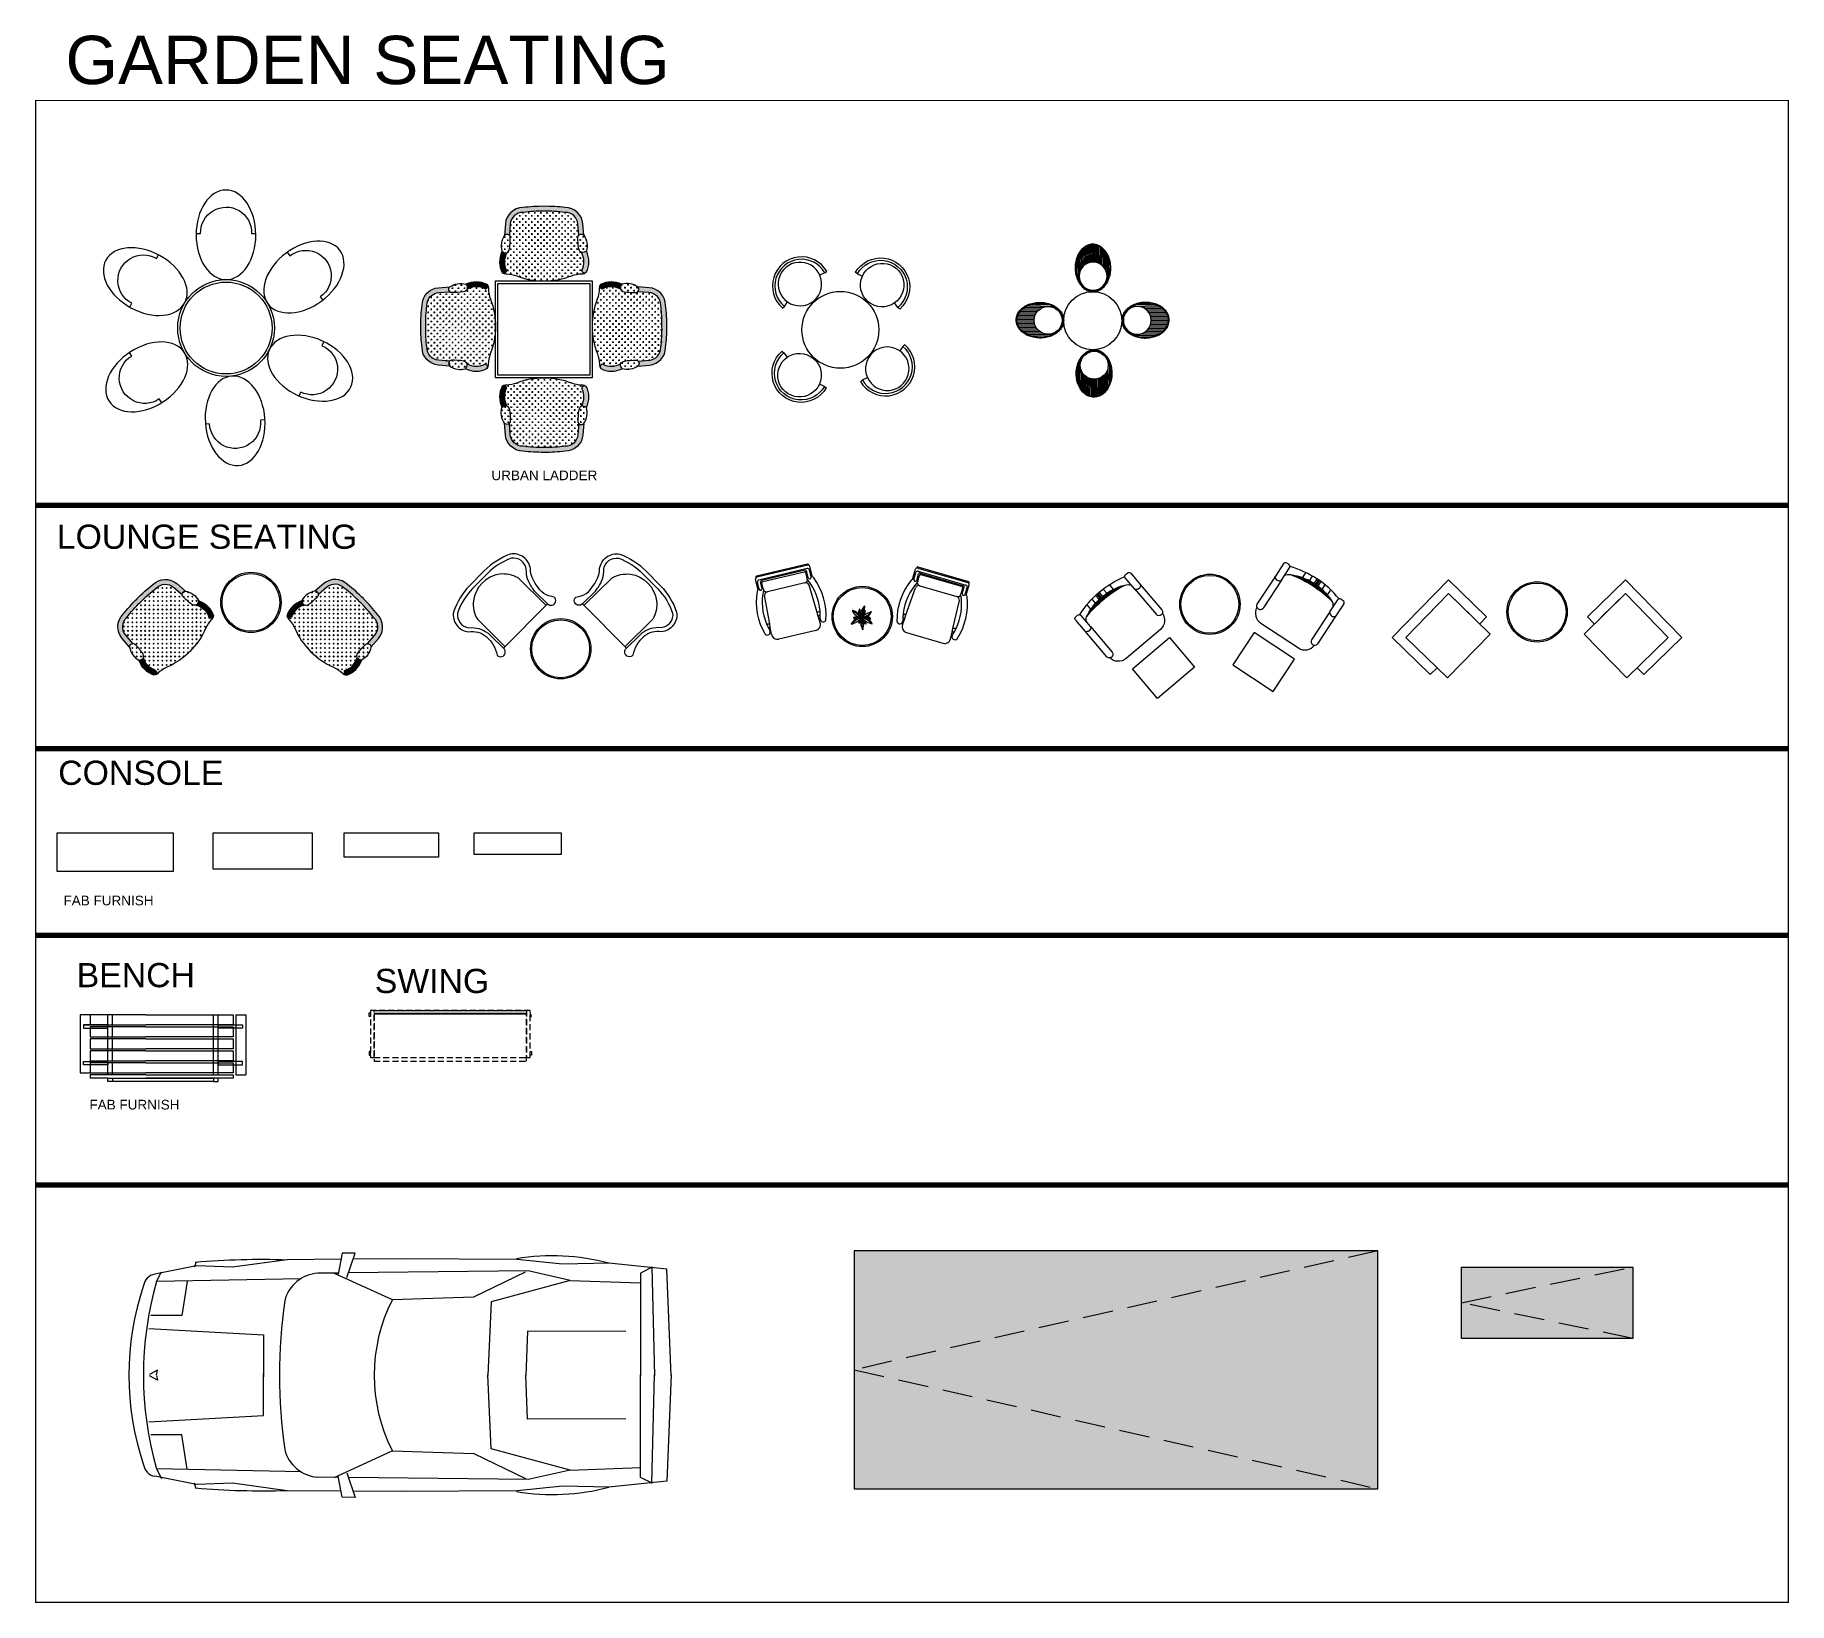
# Model space of a CAD drawing. Header units: inches. Extents: x 0 to 2128, y 0 to 649.
# Drawn here: x 733 to 1458, y 0 to 648 of the extents above; entities that cross this region are included whole.
import ezdxf

# ---------------------------------------------------------------- set-up
doc = ezdxf.new("R2010")
doc.units = ezdxf.units.IN
doc.header["$MEASUREMENT"] = 0
doc.linetypes.add('1329_ARC_FD_LAYOUT_R2$0$1329_ARC_FD_LAYOUT_R2$0$HIDDEN', pattern=[0.375, 0.25, -0.125])
doc.linetypes.add('DASHED', pattern=[0.75, 0.5, -0.25])
for name, color, linetype, lineweight in [('4wheelar_Parking_Res', 6, 'Continuous', 9), ('Hatch_Two Wheeler', 45, 'Continuous', 9), ('I_FUR', 7, 'Continuous', 9), ('I_Fur_Hatch', 9, 'Continuous', 9), ('Lan_Furniture', 205, 'Continuous', 13)]:
    doc.layers.add(name, color=color, linetype=linetype, lineweight=lineweight)
doc.layers.add('Hth_Vehicle_Four-Wheeler', color=171, linetype='Continuous')
doc.styles.add('ARIAL', font='arial.ttf')
pattern_1 = [(315, (612.3613848182802, 698.9688969750528), (1.767766952966368, 1e-16), [0.625, -1.875]), (45, (612.3613848182802, 698.5269552368111), (7e-16, 1.767766952966367), [0.625, -1.875])]
pattern_2 = [(270.1480378752578, (967.0587710628346, 45.22861259460717), (1.253225509487842, -1.246766145822438), [0.625, -1.875]), (0.1480378752578382, (966.7470795263794, 44.91530621723518), (1.246766145822438, 1.253225509487841), [0.625, -1.875])]
pattern_3 = [(270.1480378752578, (973.1917456506771, 45.22861259460717), (1.253225509487842, -1.246766145822438), [0.625, -1.875]), (0.1480378752578382, (972.8800541142211, 44.91530621723518), (1.246766145822438, 1.253225509487841), [0.625, -1.875])]
pattern_4 = [(0.1480378752577852, (-43.92893573598962, 927.0905892990263), (1.246766145822438, 1.253225509487842), [0.625, -1.875]), (90.14803787525778, (-43.61562935861753, 926.7788977625706), (-1.253225509487841, 1.246766145822438), [0.625, -1.875])]
pattern_5 = [(0.1480378752577852, (-43.92893573598962, 931.7737616055624), (1.246766145822438, 1.253225509487842), [0.625, -1.875]), (90.14803787525778, (-43.61562935861753, 931.4620700691064), (-1.253225509487841, 1.246766145822438), [0.625, -1.875])]

msp = doc.modelspace()

# ---------------------------------------------------------------- texts
at = {"linetype": 'ByBlock', "lineweight": 5, "attachment_point": 1, "style": 'ARIAL'}
for s, width, insert, char_height in [('{\\C7;GARDEN SEATING  }', 301.9092467701351, (745.6739885069607, 647.8490620121772), 20), ('{\\C7;URBAN LADDER }', 1753.466119858771, (921.8097008094803, 468.0786570525532), 4), ('{\\C7;LOUNGE SEATING  }', 152.5081705749035, (742.1050833362327, 445.7027658655661), 10), ('\\pi4.2402;{\\C7;CONSOLE }', 75.34933545439708, (738.4490399804963, 348.0824033076368), 10), ('{\\C7;FAB FURNISH}', 1753.466119858771, (744.8597619631366, 292.254033767881), 4), ('{\\C7;BENCH}', 1551.968790085593, (750.3281802541169, 264.4031637729886), 10), ('{\\C7;SWING}', 1551.968790085593, (873.5778288413379, 261.9955368157612), 10), ('{\\C7;FAB FURNISH}', 1753.466119858771, (755.589167294538, 207.8266887474674), 4)]:
    msp.add_mtext_dynamic_manual_height_columns(s, width=width, gutter_width=1, heights=[0], dxfattribs=dict(at, insert=insert, char_height=char_height))

# ---------------------------------------------------------------- blocks, each defined once
blk = doc.blocks.new('LOUNGER CHAIR')
at = {"color": 255}
for p, q in [((-20.7530652671121, -15.61211941897636), (-22.05042249429971, -17.34846087096957)), ((-18.6582371564582, -18.01803670317167), (-19.95575951272622, -19.747133439756)), ((-17.09215374081395, -19.44621171656763), (-18.40746999788098, -21.2061528400518)), ((-16.55630986765027, -19.8782543586567), (-17.88220177497715, -21.65234608843457)), ((-16.30205098888836, -20.07424737483962), (-17.6335178706795, -21.85579862358281)), ((-16.04512058687396, -20.2666657952941), (-17.38257186720147, -22.05622438754653)), ((-15.48554817400872, -20.66695878637256), (-16.83721431018784, -22.47553737391718)), ((-13.72306499117985, -21.83234374795575), (-15.10008981032297, -23.67485317861429)), ((-10.90463772602379, -23.27005897258641), (-12.35106389806606, -25.20542994432617))]:
    blk.add_line(p, q, dxfattribs=at)
blk.add_line((0.283231652341783, -24.66261317871977), (0.5945886021945626, -24.24600622407161))
at = {"color": 254}
for centre, radius, start, end in [((84.10889140376821, 117.1590725127607), 169.0451754531404, 231.5216909353915, 236.6623390737511), ((1292.025358668761, 1787.678193504456), 2230.743968192264, 233.9654778555469, 234.2886751059523), ((-2864.541082492331, -3884.906611289014), 4801.313352866086, 53.5544550652711, 53.6539524435962)]:
    blk.add_arc(centre, radius, start, end, dxfattribs=at)
at = {"layer": 'I_FUR'}
for p, q in [((-23.73688659816981, -6.710846721427514), (-15.43827988789417, 4.392991720640566)), ((-21.3333849364426, -8.507136817032004), (-13.03477822639979, 2.596701625036075)), ((7.439689857186749, -5.560154760198201), (-7.439689857186749, 5.560154760198201)), ((-27.32946678926237, -11.51785004459088), (-23.73688659816981, -6.710846721427514)), ((-23.73688659816981, -6.710846721427514), (-23.42552964831702, -6.294239766779356)), ((-26.32589571340941, -13.51654399553081), (-27.12706293398515, -12.91778063034871)), ((-21.3333849364426, -8.507136817032004), (-24.92596512776799, -13.31414014019538)), ((-21.3333849364426, -8.507136817032004), (-21.02202798658982, -8.090529862383848)), ((-2.120270009152591, -22.86632308311528), (6.178336700890213, -11.76248464104719)), ((0.283231652341783, -24.66261317871977), (8.581838362384588, -13.55877473665168)), ((-2.120270009152591, -22.86632308311528), (-5.712850200477988, -27.67332640627865)), ((-3.309348538750782, -29.46961650188314), (0.283231652341783, -24.66261317871977)), ((-2.120270009152591, -22.86632308311528), (-1.808913059299811, -22.44971612846712)), ((-5.510446344967932, -29.07325699203648), (-4.709279124625027, -29.67202035721857))]:
    blk.add_line(p, q, dxfattribs=at)
for centre, radius, start, end in [((-14.31836879299953, 3.385342121531721), 1.506505418274653, 328.4333547919598, 138.0204311542873), ((-10.43350668321363, 1.554318657552357), 5.000966113538687, 53.22689292687632, 138.255622909347), ((-22.94298865413293, -8.15471380687086), 1.681483557056112, 350.0705826397534, 116.3832031967263), ((4.445873031159862, -9.565990862844046), 5.000966113538687, 328.1981629780497, 53.22689292687632), ((-26.52829956868663, -12.11661340983119), 1.000193222707737, 143.2268928935258, 233.2268929268763), ((-25.72713234834373, -12.71537677501328), 1.000193222707737, 233.2268929268763, 323.2268928935258), ((6.886520299362018, 9.21860822866438), 39.59000679457862, 215.3142584685393, 251.1395275173307), ((-19.66138139786199, -11.40326268563512), 3.244309088611228, 161.9262428537773, 216.0881013878851), ((14.24508348596282, 20.30571213382064), 49.47056004868482, 221.7511504734117, 245.7001437060076), ((-1.119629291817545, -0.606590811861679), 24.68560671985003, 210.9827670112893, 258.3305921834572), ((7.298247796017676, -12.77013424015604), 1.506505418274653, 328.4333547919598, 138.0204311542873), ((-5.032616001321002, -19.45047333050752), 5.439790654340075, 258.5482190382858, 286.8137996642676), ((-4.911682979902252, -28.27208977146074), 1.000193222707737, 143.2268928935258, 233.2268929268763), ((-1.32637206534855, -24.31019016855862), 1.681483557056112, 350.0705826397534, 116.3832031967263), ((-4.110515759326517, -28.87085313670104), 1.000193222707737, 233.2268929268763, 323.2268928935258)]:
    blk.add_arc(centre, radius, start, end, dxfattribs=at)
blk = doc.blocks.new('A$C55D01761')
at = {"linetype": 'DASHED', "ltscale": 5}
for p, q in [((19.5, 66), (0, 66)), ((0, 66), (0, 64.5)), ((19.5, 0), (19.5, 66)), ((0, 64.5), (19.5, 64.5)), ((0, 64.5), (0, 1.5)), ((19.5, 1.5), (0, 1.5)), ((0, 1.5), (0, 0)), ((0, 0), (19.5, 0))]:
    blk.add_line(p, q, dxfattribs=at)
for points in [[(1, 66), (2.5, 66), (2.5, 66.5521139628836), (1, 66.5521139628836)], [(-1.5, 64.5), (-1.5, 1.5), (18, 1.5), (18, 64.5)], [(1, 0), (2.5, 0), (2.5, -0.5521139628835954), (1, -0.5521139628835954)], [(18.5, 0), (17, 0), (17, -0.5521139628835954)]]:
    blk.add_lwpolyline(points, close=True, dxfattribs=at)
for points in [[(18.5, 66), (17, 66), (17, 66.5521139628836), (18.5, 66.5521139628836)], [(18, 64.5), (18, 1.5), (18.25, 1.5), (18.25, 64.5)], [(19.25, 1.5), (19.25, 64.5), (19.5, 64.5), (19.5, 1.5)]]:
    blk.add_lwpolyline(points, close=True)
blk = doc.blocks.new('Classical Chair_1')
at = {"layer": 'I_Fur_Hatch'}
h = blk.add_hatch(color=256, dxfattribs=at)
h.dxf.hatch_style = 1
h.paths.add_polyline_path([(27.98582642322299, 14.94279563384688, 0.0369738649644616), (22.14852599914025, 21.50175169768838, 0.0001721385705317), (22.11958111132174, 21.53069658550689, 0.0369738649644661), (15.56062504747956, 27.36799700959031, 0.3894054254062546), (5.717911643349679, 27.728849181816), (2.09255898152287, 24.63766831778637, -0.4255934393950306), (3.537192784945204, 23.24111971139732), (7.015554132299713, 26.20696746142116, -0.3958060107323751), (14.23746208156694, 25.86195340223478, -0.0377006198196367), (20.70518569106412, 20.11630116526223, -8.90772201424e-05), (20.71989166482024, 20.10206225121587, -0.0377899963091654), (26.47978281588644, 13.61963266790937, -0.3958060107308329), (26.82479687505236, 6.397724718664762), (23.85894912503011, 2.919363371312414, -0.4255934393950311), (25.25549773141916, 1.474729567890079), (28.34667859544879, 5.100082229716889, 0.3894054254062671)])
h = blk.add_hatch(dxfattribs=at)
h.set_pattern_fill('CROSS', color=256, scale=5, angle=-45)
h.set_pattern_definition(pattern_1)
edge = h.paths.add_edge_path()
edge.add_arc((24.28113584682331, 0.9523517797584587), 2.089535741863198, 99.4117828595264, 132.6366482303632, ccw=False)
edge.add_line((23.9394364760874, 3.013759346583326), (26.82479687505247, 6.397724718664974))
edge.add_arc((22.80538860741649, 9.82489969462378), 5.282155917594526, -40.45278760515947, 45.92304049291326)
edge.add_arc((-19.22079273511508, -21.19286761520474), 57.4495672886627, 37.29840638552303, 45.93466186233502)
edge.add_arc((-19.90331789370066, -20.52114730639826), 57.44956728888999, 44.97958766130593, 45.02041233742104)
edge.add_arc((-20.5750382015716, -19.83862214874685), 57.44956728866149, 44.06533813771061, 52.70159361444612)
edge.add_arc((10.44272910825975, 22.18755919378347), 5.282155917596686, 44.07695950678453, 130.4527876051588)
edge.add_line((7.015554132299483, 26.20696746142105), (3.537192784944863, 23.24111971139706))
edge.add_arc((2.08760414752453, 23.26650567402371), 1.44981090657951, -37.77561249397928, -1.0032914258828782, ccw=False)
edge.add_arc((-14.52221473141856, 38.99559958710651), 24.31869594588223, -54.56490407817711, -43.10283445472629, ccw=False)
edge.add_arc((-1.575535301678883, 20.79534957462803), 1.983399783208889, 274.36339942409114, 305.53750703767525, ccw=False)
edge.add_arc((-1.68188954256459, 21.08834354265977), 2.285171545397046, 252.31386189059782, 276.4638315670117, ccw=False)
edge.add_arc((-0.1641479164886732, 11.4392535745886), 7.792468201492664, 106.4908138909884, 162.6528413471869)
edge.add_arc((-8.337933828489327, 14.64271671711148), 1.147096546768182, 188.2497317985343, 309.89660798053575, ccw=False)
edge.add_arc((-6.794696297849442, 14.7966088998364), 2.697332600734869, 186.7810015167765, 229.5603585331295)
edge.add_arc((-18.71404846775806, 3.492655003907287), 13.74792036075196, 24.499361348192792, 42.291657693491004, ccw=False)
edge.add_arc((22.19309908459081, 21.66597543613281), 31.01528878758943, 203.7116289907312, 225.0806761947509)
edge.add_arc((22.28359285830129, 21.57536277908375), 31.01528878758998, 224.8441027035589, 246.2887987372851)
edge.add_arc((4.110484417539509, -19.33187788139119), 13.74792036075267, 47.59898491791978, 65.50063865180562, ccw=False)
edge.add_arc((15.41957084417254, -7.413604833909773), 2.697332600734806, 220.9044497040296, 263.6885109422232)
edge.add_arc((15.2605461307437, -8.955763242122345), 1.147096546767738, 140.103392019426, 263.1153819087151, ccw=False)
edge.add_arc((12.05708298822151, -0.7819773301215776), 7.792468201492629, 287.3471586528136, 343.5305926046702)
edge.add_arc((21.50250147766747, -2.336864956729783), 2.078345994428691, 187.6583069702639, 198.349899216842, ccw=False)
edge.add_arc((21.70617295630109, -2.299718956197608), 2.285171545405551, 178.3818296504759, 187.9008221103188, ccw=False)
edge.add_arc((20.91807192254726, -2.03373678230676), 1.50966065494834, 134.3695536762072, 187.6685335844138, ccw=False)
edge.add_arc((38.0593572884975, -13.7914512196518), 22.26915458115183, 133.0212331722664, 144.7992868175046, ccw=False)
h = blk.add_hatch(dxfattribs=at)
h.set_pattern_fill('CROSS', color=256, scale=5, angle=-45)
h.set_pattern_definition(pattern_1)
edge = h.paths.add_edge_path()
edge.add_arc((2.14426523445968, 23.24602571886655), 1.392602836318182, -38.53765327531471, 92.1278365215104)
edge.add_arc((3.530487820444022, 16.90743752675016), 7.862830751611468, 100.5373666996425, 150.786624191924)
edge.add_arc((-1.257709749869491, 20.7432886198786), 2.07454598792993, 179.9527983205013, 246.7134929733858)
edge.add_arc((-1.525230782181779, 20.40186424958879), 1.658876658633909, 250.5416488289093, 315.761844116216)
edge.add_arc((-15.07792756899698, 39.63949954645599), 25.1645833199947, 305.858907613923, 316.691325805487)
h = blk.add_hatch(color=256, dxfattribs=at)
h.dxf.hatch_style = 1
h.paths.add_polyline_path([(-2.376130529285092, 18.91118060795574, -0.1775523929124814), (-3.327290371340268, 20.70677553504615, 0.2358165640244049), (-9.473160287294148, 14.47812213993265, 0.5869714881140151), (-7.602181270898881, 13.76266066116599, -0.2500790624143011)])
h = blk.add_hatch(dxfattribs=at)
h.set_pattern_fill('CROSS', color=256, scale=5, angle=-45)
h.set_pattern_definition(pattern_1)
edge = h.paths.add_edge_path()
edge.add_arc((23.86233042870822, 1.525283253369224), 1.394084218567459, -2.078172879337509, 127.8300145049896)
edge.add_arc((40.53241875165304, -15.94268151952124), 25.53310463737576, 133.3432980911339, 144.2930338712316)
edge.add_arc((21.70617295629063, -2.299718956197153), 2.285171545395094, 146.562925105388, 178.0728605783536)
edge.add_arc((21.33968484007267, -2.082934970939646), 1.92249065781225, 184.1742156509575, 268.9339862014129)
edge.add_arc((16.86177375499233, 0.8110835013977464), 6.551961646101178, 312.6865340101985, 313.3913628683525)
edge.add_arc((17.52526694038306, 2.912658406811345), 7.862830751611379, 299.2133758080759, 349.4626333003541)
h = blk.add_hatch(color=256, dxfattribs=at)
h.dxf.hatch_style = 1
edge = h.paths.add_edge_path()
edge.add_arc((21.72385374494161, -1.020982238467723), 2.951267522980669, 221.9528446662758, 262.2080191277256, ccw=False)
edge.add_arc((12.05708298822151, -0.7819773301215776), 7.792468201492633, -72.65284134718632, -16.490813890987283, ccw=False)
edge.add_arc((15.28880562647816, -8.959919244816234), 1.171538227718225, 140.8339402877457, 261.9573976015373)
edge.add_arc((12.1784585258124, -0.9632130782565866), 9.619097941579499, 287.8370692538596, 341.9416043106995)
at = {"layer": 'I_FUR', "linetype": 'ByBlock'}
for points in [[(25.25549773141916, 1.474729567890079), (28.34667859544765, 5.100082229715525, 0.3894054254063431), (27.98582642322299, 14.94279563384688, 0.0369738649644625), (22.14852599914025, 21.50175169768838, 8.60797464821e-05), (22.13427922673941, 21.51644981310662, 8.60797464821e-05), (22.11958111132117, 21.53069658550746, 0.0369738649644625), (15.56062504747956, 27.36799700959031, 0.3894054254063431), (5.717911643348316, 27.72884918181487), (2.09255898152287, 24.63766831778637)], [(23.85894912502988, 2.919363371312074), (26.82479687505133, 6.397724718663625, 0.3958060107309192), (26.47978281588633, 13.61963266790937, 0.0377006198199721), (20.73413057886228, 20.08735627746339, 8.90772201177e-05), (20.71989166482024, 20.10206225121587, 8.90772201395e-05), (20.70518569106434, 20.11630116526189, 0.0377006198196387), (14.23746208156694, 25.86195340223466, 0.3958060107326124), (7.015554132296529, 26.20696746141843), (3.537192784944977, 23.24111971139698)], [(-9.473160287294148, 14.47812213993208, 0.1888586753379291), (-8.544312011553643, 12.74369681858556, -0.0777898800013177), (-6.203909836631737, 9.193685233223476, 0.0935112014923633), (0.2928802419494332, -0.2960042838740548, 0.0938367390770217), (9.811514646851492, -6.821739250262368, -0.07778988000131701), (13.36152623221755, -9.162141425185975, 0.1910337549071378), (15.12489644133097, -10.11993458869304)]]:
    blk.add_lwpolyline(points, format="xyb", dxfattribs=at)
for points in [[(-2.376130529285092, 18.91118060795574, 0.0030754057552153), (-2.376130529285092, 18.91118060795574, 0.2268421119320439), (-0.4227124042288324, 19.18138734856833, 0.0435143356537873), (3.244207546684492, 22.38948003615369, 0.6365072061546411), (2.09255898152287, 24.63766831778637), (2.09255898152287, 24.63766831778637, 0.2228359827524211), (-3.332255033815498, 20.74499768195241, 0.1809222825011656)], [(19.52901002158842, -2.993959942917882, -0.0030754057552153), (19.52901002158842, -2.993959942917882, -0.2268421119320439), (19.79921676220101, -1.040541817861509, -0.0435143356537873), (23.00730944978659, 2.626378133051701, -0.6365072061546411), (25.25549773141916, 1.474729567890079), (25.25549773141916, 1.474729567890079, -0.2228359827524199), (21.36282709558509, -3.95008444744829, -0.1809222825011639)]]:
    blk.add_lwpolyline(points, format="xyb", close=True, dxfattribs=at)
for centre, radius, start, end in [((-0.1641479164886732, 11.43925357458872), 9.792468201492653, 109.2167252061596, 161.9210539583773), ((-0.1641479164886732, 11.43925357458872), 7.792468201492651, 106.4908138909902, 162.6528413471856), ((1.428912915028831, 16.2439443413601), 6.551961646099638, 136.608637131643, 137.3134659897837), ((-8.33793382848887, 14.64271671711194), 1.147096546768479, 188.2497317984375, 309.8966079805062), ((12.05708298822151, -0.7819773301215776), 7.792468201492651, 287.3471586528162, 343.5091861090139), ((12.17845852581206, -0.9632130782562456), 9.619097941580003, 287.8370692538647, 341.5647123829478), ((16.86177375499278, 0.8110835013961548), 6.551961646099638, 312.6865340102164, 313.391362868357), ((15.28875216986421, -8.959940189572677), 1.171510010953114, 140.831494883522, 261.9598430057649)]:
    blk.add_arc(centre, radius, start, end, dxfattribs=at)
blk = doc.blocks.new('OUT-SEATING CHAIR')
at = {"color": 0, "linetype": 'ByBlock', "lineweight": -2}
for p, q in [((-12, -3), (-10.87114613009191, -2.999999999999972)), ((-10.8711461300918, -3.000000000000682), (-8.675716028440773, -2.394149409259057)), ((10.87114613009203, -3.000000000000682), (8.675716028440773, -2.394149409259029)), ((10.87114613009214, -2.999999999999972), (12, -3))]:
    blk.add_line(p, q, dxfattribs=at)
for centre, radius, start, end in [((1.137e-13, -1.045454545454504), 12.04545454545443, 350.6616598575171, 189.3383401424828), ((0, 0), 9, 344.5726318576396, 195.4273681423603), ((0, 0), 8.99999999999998, 195.4273681423603, 344.5726318576396)]:
    blk.add_arc(centre, radius, start, end, dxfattribs=at)
at = {"color": 0, "linetype": 'ByBlock', "lineweight": 0}
blk.add_arc((1.137e-13, -1.045454545454504), 11.04545454545442, 349.807568424624, 190.1924315753758, dxfattribs=at)
blk = doc.blocks.new('garden seating')
blk.add_circle((-27573801.36295877, 21688815.66785723), 15.90618324948248)
at = {"layer": 'I_FUR'}
for p, rotation in [((-27573818.0907178, 21688834.60023634), 39.69775960996629), ((-27573781.96484947, 21688799.58856108), 219.6977596099662)]:
    blk.add_blockref('OUT-SEATING CHAIR', p, dxfattribs=dict(at, rotation=rotation))
at = {"layer": 'I_FUR', "xscale": -1}
for p, rotation in [((-27573784.072588, 21688834.1798321), 320.3022403900336), ((-27573818.26061555, 21688796.91802385), 140.3022403900338)]:
    blk.add_blockref('OUT-SEATING CHAIR', p, dxfattribs=dict(at, rotation=rotation))
blk = doc.blocks.new('CAN CHAIR')
at = {"layer": 'I_FUR'}
for p, q in [((515.5425881318741, 195.9041976779903), (536.5223073209041, 210.6280793914698)), ((515.5600369419953, 198.3598381208595), (536.5342616579072, 213.0798637306635)), ((515.8472177055111, 201.0047804957676), (536.883490556164, 215.7683524175238)), ((516.4591924454221, 203.877668156626), (537.7237211852301, 218.8014334862178)), ((517.4865317949105, 207.0420649327532), (539.4677910576901, 222.4688424974273)), ((519.0964074756755, 210.6152944467373), (551.3606637365986, 233.2588335941832)), ((521.6713384662033, 214.8658142571208), (546.4895210642466, 232.2835871846153)), ((526.7633524363501, 220.8828606697432), (539.1012954122754, 229.5418141728085)), ((515.7590643375923, 193.6127293211256), (536.7708264194795, 208.3590992175942)), ((516.1853116822543, 191.4684814970467), (537.2358290270913, 206.2420504185504)), ((516.8048710861458, 189.4599029766528), (537.8903912810528, 204.2580374235299)), ((517.6067754060138, 187.5792968542546), (538.7178029884469, 202.3953327684188)), ((518.5842902456933, 185.8219368295781), (539.6885438919934, 200.6332186937258)), ((519.7332082347436, 184.1848701069195), (540.8374618810437, 198.9961519710671)), ((521.0535293731646, 182.6680966862785), (542.1645569555978, 197.4841326004426)), ((522.5494610313972, 181.2745693633593), (543.6349812263041, 196.0727038102364)), ((524.2277376056063, 180.0090144384356), (545.2782549504434, 194.7825833599394)), ((526.0993262390451, 178.8791288171974), (547.1110883209321, 193.6254987136658)), ((528.1806860114272, 177.8964637287446), (549.1604052004571, 192.6203454422241)), ((530.4959707996495, 177.0779707262964), (551.470195515561, 191.7979963361005)), ((533.0809875412654, 176.4487796558871), (554.1172603919183, 191.2123515776433)), ((535.9907982592769, 176.0475338714281), (557.2553269990851, 190.9712992010198)), ((539.315973586866, 175.9377972022379), (561.2972328496456, 191.364574766912)), ((543.2236852457316, 176.2368932709045), (575.4879415066547, 198.8804324183504)), ((548.0964522143599, 177.2132796359707), (572.9146348124033, 194.6310525634651)), ((555.4863021626077, 179.9561926032756), (567.8242451385327, 188.6151461063409))]:
    blk.add_line(p, q, dxfattribs=at)
blk.add_circle((557.2733800322152, 211.7528232425488), 20.78153188291604, dxfattribs=at)
blk.add_ellipse((547.2714668657421, 204.7592520902031), major_axis=(-28.13369152389987, -19.77056841853391), ratio=0.7445315961107091, dxfattribs=at)
blk.add_open_spline([(518.319596605417, 184.4137197117016), (519.1872282368096, 183.1790723228539), (520.1945630703157, 182.0426856432798), (523.1128702150753, 179.4086400947072), (525.2093598813843, 178.0858767585801), (529.8584174366745, 176.1096774032125), (532.4104626041592, 175.4558405627713), (537.7878135819257, 174.8500747449694), (540.612929642303, 174.8979665580374), (546.3437820598303, 175.6830964287694), (549.2492157584734, 176.4202773955196), (554.944482988741, 178.5290866179911), (557.7339183176425, 179.9005853179636), (563.0081357526668, 183.1830125339545), (565.4925234272059, 185.0937015468485), (569.9870155546377, 189.3248528206333), (571.9968006604482, 191.6449978681064), (575.4028400863722, 196.5392821909843), (576.7988880677862, 199.113103098242), (578.876572494021, 204.3427241230157), (579.5580565362723, 206.9983252330581), (580.1490650453192, 212.2114871149657), (580.0582193821182, 214.7689216865113), (579.0969793440815, 219.6019160279141), (578.2260508344668, 221.8767565417515), (575.7620416651781, 225.9665991715869), (574.169467178895, 227.7803990776971), (570.3895805728389, 230.8078561608264), (568.2033647446242, 232.0214053871369), (563.4050525540025, 233.7700920743126), (560.7933692013697, 234.3056236107178), (555.3289114540647, 234.6738752877109), (552.4763324079684, 234.5067339014663), (546.7239114362143, 233.489481273022), (543.8243953291069, 232.6394310000026), (538.1739473258816, 230.3183123745876), (535.4234193965037, 228.8473924554967), (530.2575556076927, 225.3859243224803), (527.8426056448081, 223.3956322344962), (523.5130697854129, 219.0301833282249), (521.5987854370165, 216.6553507536149), (518.4037717741082, 211.6800585640778), (517.1232306954414, 209.0799059327874), (515.2895161143126, 203.8278272632718), (514.7365074288919, 201.1760720397673), (514.4075621488561, 196.0016684988524), (514.6320587484436, 193.4791846471489), (515.8559194176554, 188.7473389322811), (516.8557354403729, 186.5388553307516), (518.2449781758747, 184.5204537884607), (518.2821576949785, 184.4669956082246), (518.319596605417, 184.4137197117016)], degree=3, knots=[0, 0, 0, 0, 0.1680147469783532, 0.1680147469783532, 0.4335765124830063, 0.4335765124830063, 0.6991382779876594, 0.6991382779876594, 0.9647000434923124, 0.9647000434923124, 1.230261808996965, 1.230261808996965, 1.495823574501618, 1.495823574501618, 1.76138534000627, 1.76138534000627, 2.026947105510924, 2.026947105510924, 2.292508871015576, 2.292508871015576, 2.558070636520227, 2.558070636520227, 2.823632402024881, 2.823632402024881, 3.089194167529536, 3.089194167529536, 3.354755933034188, 3.354755933034188, 3.620317698538841, 3.620317698538841, 3.885879464043494, 3.885879464043494, 4.151441229548147, 4.151441229548147, 4.417002995052801, 4.417002995052801, 4.682564760557455, 4.682564760557455, 4.948126526062106, 4.948126526062106, 5.213688291566762, 5.213688291566762, 5.479250057071412, 5.479250057071412, 5.744811822576067, 5.744811822576067, 6.010373588080722, 6.010373588080722, 6.275935353585375, 6.275935353585375, 6.283185307179584, 6.283185307179584, 6.283185307179584, 6.283185307179584], dxfattribs=at)
blk = doc.blocks.new('garden seating 2')
at = {"layer": 'I_FUR'}
blk.add_circle((-27573800.45707986, 21688744.26174411), 12, dxfattribs=at)
at = {"layer": 'Lan_Furniture', "yscale": 0.2776643216335737, "zscale": 0.2776643216335737}
for p, xscale, rotation in [((-27573843.67671297, 21688922.41914185), -0.2776643216335737, 125.9980114585591), ((-27573978.63695026, 21688787.78694562), 0.2776643216335737, 324.0019885414409), ((-27573622.27720947, 21688787.78694562), -0.2776643216335737, 35.99801145855908), ((-27573843.22924316, 21688566.09924588), 0.2776643216335737, 54.00198854144082)]:
    blk.add_blockref('CAN CHAIR', p, dxfattribs=dict(at, xscale=xscale, rotation=rotation))
blk = doc.blocks.new('A$C186D7A7A')
blk.add_lwpolyline([(684.0752652332412, 585.7936097792044, -1.06347418712002), (765.674956493618, 586.7134282129117, 0.2639836092840653), (731.1106311207367, 406.8729162880081, 0.1632599958481059), (791.9189809167619, 270.7309550368518, -0.4282420106911762), (759.4986149828073, 57.24811224808218, -0.1071396369683947), (499.2950016025861, -7.46568875911e-05), (319.2584179433616, 1.613419545767101, -0.1071396369683947), (60.12263743766016, 63.51594438703979, -0.4282420106911762), (31.53365316681811, 277.5455551207597, 0.2372815234038019), (110.46264300857, 412.4351854132946, 0.1770128958688123), (63.43669943273198, 593.0069122016793, -1.06347418712002), (145.0067983192348, 590.6247603627271)], format="xyb", close=True)
for points in [[(684.0752652332412, 585.7936097792044), (682.6880513498363, 431.0057909196766, 0.0195147850083935), (688.4375100593531, 391.1412512253155, 0.1671936079244463), (764.5013578437356, 247.7911552836486, -0.4167346045156643), (741.501716403014, 88.29618910449791, -0.1055936188390468), (499.3965704403745, 35.71473501644141), (319.7969687712067, 37.32431297111543, -0.1055936188387188), (78.67310851933144, 94.23648242954368, -0.4167346045156658), (58.53573076782778, 254.118044093746, 0.2033172475377488), (141.8817800875258, 404.3386846449939), (143.6195844358372, 435.8369415032066), (145.0067983192348, 590.6247603627271)], [(664.5309926215814, 585.9687662385949), (661.5155909450186, 249.5048264768884, -0.1497822662587578), (572.9138979444214, 114.5154344156435, -0.3343841677892044), (250.7922180791902, 117.4023002539652, -0.1655028047790411), (161.5356692543355, 253.9856641416336), (164.5510709308983, 590.4496039033437)]]:
    blk.add_lwpolyline(points, format="xyb")
blk = doc.blocks.new('1 Seater Sofa')
at = {"layer": 'I_FUR'}
blk.add_line((-27573440.28717726, 21689170.36228627), (-27573406.95384393, 21689170.36228627), dxfattribs=at)
for points in [[(-27573436.28717726, 21689148.36228628), (-27573440.28717726, 21689148.36228628), (-27573440.28717726, 21689170.36228627)], [(-27573436.24160545, 21689152.36228627), (-27573436.24160545, 21689166.36228627), (-27573410.95384393, 21689166.36228627)], [(-27573406.95384393, 21689170.36228627), (-27573406.95384393, 21689148.36228628), (-27573410.95384393, 21689148.36228628)]]:
    blk.add_lwpolyline(points, dxfattribs=at)
blk.add_lwpolyline([(-27573410.95384393, 21689142.36228628), (-27573436.24160545, 21689142.36228628), (-27573436.24160545, 21689166.36228627), (-27573410.95384393, 21689166.36228627)], close=True, dxfattribs=at)
blk = doc.blocks.new('Bench')
for p, q in [((-27575634.06807854, 21688588.73095722), (-27575634.06807854, 21688564.73095722)), ((-27575629.93014751, 21688588.73095722), (-27575634.06807854, 21688588.73095722)), ((-27575629.93014751, 21688588.73095722), (-27575629.93014751, 21688584.59302619)), ((-27575629.93014751, 21688583.76543998), (-27575629.93014751, 21688579.62750895)), ((-27575622.61980268, 21688563.90337101), (-27575622.61980268, 21688588.73095722)), ((-27575620.6887682, 21688563.90337101), (-27575620.6887682, 21688588.73095722)), ((-27575578.96463027, 21688563.90337101), (-27575578.96463027, 21688588.73095722)), ((-27575577.03359578, 21688563.90337101), (-27575577.03359578, 21688588.73095722)), ((-27575569.72325096, 21688588.73095722), (-27575569.72325096, 21688563.90337101)), ((-27575569.72325096, 21688588.73095722), (-27575565.58531991, 21688588.73095722)), ((-27575565.58531991, 21688588.73095722), (-27575565.58531991, 21688563.90337101)), ((-27575629.93014751, 21688578.79992273), (-27575629.93014751, 21688574.6619917)), ((-27575629.93014751, 21688573.83440549), (-27575629.93014751, 21688569.69647446)), ((-27575629.93014751, 21688568.86888825), (-27575629.93014751, 21688564.73095722)), ((-27575629.93014751, 21688563.90337101), (-27575629.93014751, 21688562.52406067)), ((-27575622.61980268, 21688562.52406067), (-27575629.9301475, 21688562.52406067)), ((-27575569.72325096, 21688563.90337101), (-27575565.58531991, 21688563.90337101))]:
    blk.add_line(p, q)
for points in [[(-27575606.96463027, 21688588.73095722), (-27575634.06807854, 21688588.73095722)], [(-27575632.6887682, 21688584.59302619), (-27575606.96463027, 21688584.59302619)], [(-27575606.96463027, 21688583.76543998), (-27575629.93014751, 21688583.76543998)], [(-27575606.96463027, 21688588.73095722), (-27575570.82669923, 21688588.73095722), (-27575570.82669923, 21688584.59302619), (-27575606.96463027, 21688584.59302619)], [(-27575606.96463027, 21688583.76543998), (-27575570.82669923, 21688583.76543998), (-27575570.82669923, 21688579.62750895), (-27575606.96463027, 21688579.62750895)], [(-27575629.93014751, 21688579.62750895), (-27575606.96463027, 21688579.62750895)], [(-27575606.96463027, 21688578.79992273), (-27575629.93014751, 21688578.79992273)], [(-27575606.96463027, 21688578.79992273), (-27575570.82669923, 21688578.79992273), (-27575570.82669923, 21688574.6619917), (-27575606.96463027, 21688574.6619917)], [(-27575629.93014751, 21688574.6619917), (-27575606.96463027, 21688574.6619917)], [(-27575606.96463027, 21688573.83440549), (-27575629.93014751, 21688573.83440549)], [(-27575629.93014751, 21688569.69647446), (-27575606.96463027, 21688569.69647446)], [(-27575606.96463027, 21688568.86888825), (-27575629.93014751, 21688568.86888825)], [(-27575606.96463027, 21688573.83440549), (-27575570.82669923, 21688573.83440549), (-27575570.82669923, 21688569.69647446), (-27575606.96463027, 21688569.69647446)], [(-27575606.96463027, 21688568.86888825), (-27575570.82669923, 21688568.86888825), (-27575570.82669923, 21688564.73095722), (-27575606.96463027, 21688564.73095722)], [(-27575634.06807854, 21688564.73095722), (-27575606.96463027, 21688564.73095722)], [(-27575606.96463027, 21688563.90337101), (-27575629.93014751, 21688563.90337101)], [(-27575622.61980268, 21688562.52406067), (-27575606.96463027, 21688562.52406067)], [(-27575622.61980268, 21688562.52406067), (-27575578.96463027, 21688562.52406067), (-27575578.96463027, 21688561.14475032), (-27575622.61980268, 21688561.14475032)], [(-27575606.96463027, 21688563.90337101), (-27575570.82669923, 21688563.90337101), (-27575570.82669923, 21688562.52406067), (-27575606.96463027, 21688562.52406067)]]:
    blk.add_lwpolyline(points)
for points in [[(-27575622.61980268, 21688584.59302619), (-27575632.6887682, 21688584.59302619), (-27575632.6887682, 21688583.21371584), (-27575622.61980268, 21688583.21371584)], [(-27575577.03359578, 21688584.59302619), (-27575566.96463026, 21688584.59302619), (-27575566.96463026, 21688583.21371584), (-27575577.03359578, 21688583.21371584)], [(-27575622.61980268, 21688568.04130205), (-27575632.6887682, 21688568.04130205), (-27575632.6887682, 21688569.42061239), (-27575622.61980268, 21688569.42061239)], [(-27575577.03359578, 21688568.04130205), (-27575566.96463026, 21688568.04130205), (-27575566.96463026, 21688569.42061239), (-27575577.03359578, 21688569.42061239)], [(-27575620.6887682, 21688561.14475032), (-27575622.61980268, 21688561.14475032), (-27575622.61980268, 21688562.52406067), (-27575620.6887682, 21688562.52406067)], [(-27575578.96463027, 21688561.14475032), (-27575577.03359578, 21688561.14475032), (-27575577.03359578, 21688562.52406067), (-27575578.96463027, 21688562.52406067)]]:
    blk.add_lwpolyline(points, close=True)
blk = doc.blocks.new('A$C659C522D')
for p, q in [((2.091024405966436, 23.06938677907004), (0.0045516763234446, 23.06938677906999)), ((29.82107831001895, 23.06938677906999), (27.56534794494291, 23.06938677907004))]:
    blk.add_line(p, q)
blk.add_arc((14.82818617545467, 23.48901078574488), 12.74407212193538, 358.1130810531442, 181.8869189468557)
blk.add_ellipse((14.91281499317119, 22.38924226817744), major_axis=(0, -22.38924226817743), ratio=0.6661747114679308)
blk = doc.blocks.new('Garden Seating 3')
for radius in [20, 19]:
    blk.add_circle((0, 0), radius)
at = {"layer": 'I_FUR', "yscale": 0.827969120065528, "zscale": 0.827969120065528}
for p, xscale, rotation in [((12.34731662791501, 20.02883935686219), -0.8279691200655278, 0.13382425324445), ((-11.22617024371709, 21.16898900905744), -0.827969120065528, 61.43950893083007), ((24.68505507752855, 0.1092055972245021), -0.8279691200655283, 306.6622476411725), ((-23.89401409871243, 0.205085106751028), -0.827969120065528, 122.7451936084157), ((12.76479561530061, -20.1174044269834), -0.8279691200655283, 245.3565629635868), ((-9.87220720954258, -20.72231842818064), -0.8279691200655278, 184.0508782860013)]:
    blk.add_blockref('A$C659C522D', p, dxfattribs=dict(at, xscale=xscale, rotation=rotation))
blk = doc.blocks.new('Garden Seating 1')
at = {"layer": 'I_Fur_Hatch'}
h = blk.add_hatch(color=256, dxfattribs=at)
h.dxf.hatch_style = 1
h.paths.add_polyline_path([(28.85175319327231, 30.38022809839509, 0.0369738649644616), (20.08498697414393, 30.86786623015388, 0.0001721385705317), (20.04405285786265, 30.86776046646361, 0.0369738649644661), (11.27992354526145, 30.33482681166612, 0.3894054254062546), (4.082260424939931, 23.61151906529591), (3.716816184053868, 18.86125259239548, -0.4255934393950306), (5.725740975879262, 18.90044464243334), (6.076368139823217, 23.45810973883914, -0.3958060107323751), (11.41440817030457, 28.33461645591689, -0.0377006198196367), (20.04922101328907, 28.86750995719632, -8.90772201424e-05), (20.06968721810768, 28.8678930990273, -0.0377899963091654), (28.72760639820467, 28.37934950265213, -0.3958060107308329), (34.09077437804422, 23.53049207554528), (34.46494847504073, 18.97469968736442, -0.4255934393950311), (36.47404896863213, 18.94588922659323), (36.08406272997763, 23.69420385290192, 0.3894054254062671)])
h = blk.add_hatch(dxfattribs=at)
h.set_pattern_fill('CROSS', color=256, scale=5, angle=0.1480378752578246)
h.set_pattern_definition(pattern_4)
edge = h.paths.add_edge_path()
edge.add_arc((36.15718353516672, 17.88671221930832), 2.089535741863198, 144.5598207347844, 177.7846861056211, ccw=False)
edge.add_line((34.45479411634165, 19.09833504972908), (34.09077437804422, 23.53049207554551))
edge.add_arc((28.82634444622454, 23.09811650877151), 5.282155917594526, 4.695250270098364, 91.07107836817107)
edge.add_arc((21.17569633713242, -28.57169470273624), 57.4495672886627, 82.44644426078084, 91.08269973759289)
edge.add_arc((20.21812312037241, -28.58180904450222), 57.44956728888999, 90.12762553656378, 90.16845021267888)
edge.add_arc((19.26051042436052, -28.57664307217141), 57.44956728866149, 89.21337601296844, 97.84963148970398)
edge.add_arc((11.34296207306966, 23.05294374805277), 5.282155917596686, 89.22499738204239, 175.6008254804166)
edge.add_line((6.076368139823217, 23.45810973883914), (5.725740975879488, 18.90044464243311))
edge.add_arc((4.685381910808473, 17.89068987984871), 1.44981090657951, 7.372425381278617, 44.14474644937502, ccw=False)
edge.add_arc((-18.17999722284162, 17.20884268853871), 24.31869594588223, -9.41686620291921, 2.0452034205313794, ccw=False)
edge.add_arc((3.853732473908848, 13.55092464357204), 1.983399783208889, 319.511437299349, 350.68554491293304, ccw=False)
edge.add_arc((3.571010602099931, 13.68216881699828), 2.285171545397046, 297.4618997658556, 321.6118694422695, ccw=False)
edge.add_arc((11.48198243317779, 7.952858078056635), 7.792468201492664, 151.6388517662463, 207.8008792224447)
edge.add_arc((3.446160028330041, 4.417534822897152), 1.147096546768182, 233.3977696737922, 355.0446458557936, ccw=False)
edge.add_arc((4.425471637339113, 5.620121057784047), 2.697332600734869, 231.9290393920344, 274.7083964083874)
edge.add_arc((4.032749404377909, -10.80230565325149), 13.74792036075196, 69.6473992234508, 87.4396955687489, ccw=False)
edge.add_arc((19.99999999999795, 31.01528878758933), 31.01528878758943, 248.8596668659891, 270.2287140700087)
edge.add_arc((20.1280613750489, 31.01553560319559), 31.01528878758998, 269.9921405788168, 291.436836612543)
edge.add_arc((36.31140562308906, -10.71890554321402), 13.74792036075267, 92.74702279317762, 110.64867652706349, ccw=False)
edge.add_arc((35.83821105757488, 5.704150053797831), 2.697332600734806, 266.0524875792874, 308.8365488174811)
edge.add_arc((36.81933904216636, 4.503762910683747), 1.147096546767738, 185.2514298946839, 308.26341978397295, ccw=False)
edge.add_arc((28.76535523756615, 7.997514063235996), 7.792468201492629, 332.4951965280713, 388.6786304799284)
edge.add_arc((36.5293044508876, 13.59704070261483), 2.078345994428691, 232.8063448455218, 243.4979370920999, ccw=False)
edge.add_arc((36.64661538298742, 13.76762804614947), 2.285171545405551, 223.5298675257337, 233.0488599855766, ccw=False)
edge.add_arc((35.90222238958246, 13.39650969898645), 1.50966065494834, 179.517591551465, 232.8165714596716, ccw=False)
edge.add_arc((56.32699721395353, 17.25605451163306), 22.26915458115183, 178.1692710475242, 189.9473246927624, ccw=False)
h = blk.add_hatch(dxfattribs=at)
h.set_pattern_fill('CROSS', color=256, scale=5, angle=0.1480378752578246)
h.set_pattern_definition(pattern_4)
edge = h.paths.add_edge_path()
edge.add_arc((4.739862580362341, 17.9164146535291), 1.392602836318182, 6.610384599943131, 137.2758743967682)
edge.add_arc((10.2111583250014, 14.42868814449395), 7.862830751611468, 145.6854045749003, 195.9346620671818)
edge.add_arc((4.114795310296585, 13.73952374179276), 2.07454598792993, 225.1008361957592, 291.8615308486437)
edge.add_arc((4.168165220774199, 13.30907077570606), 1.658876658633909, 295.6896867041669, 360.9098819914739)
edge.add_arc((-19.02840985143507, 17.26900851889974), 25.1645833199947, 351.0069454891809, 361.8393636807448)
h = blk.add_hatch(dxfattribs=at)
h.set_pattern_fill('CROSS', color=256, scale=5, angle=0.1480378752578246)
h.set_pattern_definition(pattern_4)
edge = h.paths.add_edge_path()
edge.add_arc((35.45564040877797, 17.99388354715921), 1.394084218567459, 43.06986499592031, 172.9780523802474)
edge.add_arc((59.59626638299301, 17.49207125677759), 25.53310463737576, 178.4913359663917, 189.4410717464894)
edge.add_arc((36.64661538297969, 13.76762804614242), 2.285171545395094, 191.7109629806458, 223.2208984536114)
edge.add_arc((36.23445460845142, 13.6607059645433), 1.92249065781225, 229.3222535262153, 314.0820240766707)
edge.add_arc((31.02462437382178, 12.52726009885174), 6.551961646101178, 357.8345718854563, 358.5394007436104)
edge.add_arc((30.00269869690874, 14.47982461788575), 7.862830751611379, 344.3614136833336, 394.610671175612)
h = blk.add_hatch(color=256, dxfattribs=at)
h.dxf.hatch_style = 1
h.paths.add_polyline_path([(4.624837276295465, 11.65449568440346, -0.1775523929124814), (2.681052066423262, 12.24658118938856, 0.2358165640244049), (2.76219668587305, 3.496652293047702, 0.5869714881140151), (4.588969082547237, 4.318449237638617, -0.2500790624143011)])
h = blk.add_hatch(color=256, dxfattribs=at)
h.dxf.hatch_style = 1
edge = h.paths.add_edge_path()
edge.add_arc((35.75254862649695, 14.68202666737357), 2.951267522980669, 267.10088254153357, 307.3560570029834, ccw=False)
edge.add_arc((28.76535523756615, 7.997514063235996), 7.792468201492633, -27.50480347192871, 28.657223984270615, ccw=False)
edge.add_arc((36.84221614771764, 4.520865819768289), 1.171538227718225, 185.9819781630035, 307.1054354767952)
edge.add_arc((28.97944237917613, 7.9557395096802), 9.619097941579499, 332.9851071291175, 387.0896421859574)
h = blk.add_hatch(color=256, dxfattribs=at)
h.dxf.hatch_style = 1
h.paths.add_polyline_path([(-30.37998122343288, -27.55207633465477, -0.0369738649644616), (-30.86761935519167, -18.78531011552616, -0.0001721385705317), (-30.86751359150139, -18.74437599924522, -0.0369738649644661), (-30.33457993670391, -9.980246686643907, -0.3894054254062546), (-23.61127219033369, -2.782583566322273), (-18.86100571743327, -2.41713932543621, 0.4255934393950306), (-18.90019776747113, -4.426064117261717), (-23.45786286387693, -4.776691281205443, 0.3958060107323751), (-28.33436958095467, -10.11473131168691, 0.0377006198196367), (-28.86726308223411, -18.74954415467129, 8.90772201424e-05), (-28.86764622406508, -18.7700103594899, 0.0377899963091654), (-28.37910262768992, -27.42792953958724, 0.3958060107308329), (-23.53024520058307, -32.79109751942656), (-18.9744528124022, -33.16527161642318, 0.4255934393950311), (-18.94564235163102, -35.17437211001448), (-23.6939569779397, -34.78438587136009, -0.3894054254062671)])
h = blk.add_hatch(dxfattribs=at)
h.set_pattern_fill('CROSS', color=256, scale=5, angle=-89.85196212474217)
h.set_pattern_definition(pattern_3)
edge = h.paths.add_edge_path()
edge.add_arc((-17.88646534434611, -34.85750667654907), 2.089535741863198, 452.215313894379, 485.4401792652156)
edge.add_line((-19.09808817476687, -33.15511725772399), (-23.5302452005833, -32.79109751942645))
edge.add_arc((-23.0978696338093, -27.526667587607), 5.282155917594526, 538.9289216318289, 625.3047497299017, ccw=False)
edge.add_arc((28.57194157769845, -19.87601947851487), 57.4495672886627, 538.9173002624071, 547.5535557392191, ccw=False)
edge.add_arc((28.58205591946444, -18.91844626175486), 57.44956728888999, 539.8315497873211, 539.8723744634362, ccw=False)
edge.add_arc((28.57688994713362, -17.96083356574297), 57.44956728866149, 532.150368510296, 540.7866239870315, ccw=False)
edge.add_arc((-23.05269687309055, -10.04328521445211), 5.282155917596686, 454.39917451958337, 540.7750026179576, ccw=False)
edge.add_line((-23.45786286387693, -4.776691281205443), (-18.9001977674709, -4.42606411726183))
edge.add_arc((-17.89044300488649, -3.385705052190929), 1.44981090657951, 585.8552535506252, 622.6275746187215)
edge.add_arc((-17.20859581357649, 19.47967408145939), 24.31869594588223, 627.9547965794685, 639.4168662029192)
edge.add_arc((-13.55067776860983, -2.554055615291304), 1.983399783208889, 279.3144550870669, 310.4885627006511)
edge.add_arc((-13.68192194203607, -2.2713337434825), 2.285171545397046, 308.3881305577305, 332.5381002341443)
edge.add_arc((-7.95261120309442, -10.18230557456013), 7.792468201492664, 422.19912077755527, 478.3611482337537, ccw=False)
edge.add_arc((-4.417287947934936, -2.146483169712269), 1.147096546768182, 274.9553541442065, 396.6022303262078)
edge.add_arc((-5.619874182821831, -3.125794778721569), 2.697332600734869, 355.2916035916127, 398.0709606079656, ccw=False)
edge.add_arc((10.80255252821371, -2.733072545760251), 13.74792036075196, 542.560304431251, 560.3526007765493)
edge.add_arc((-31.01504191262711, -18.70032314138041), 31.01528878758943, 359.7712859299913, 381.140333134011, ccw=False)
edge.add_arc((-31.01528872823337, -18.82838451643135), 31.01528878758998, 338.56316338745705, 360.0078594211833, ccw=False)
edge.add_arc((10.71915241817623, -35.0117287644714), 13.74792036075267, 519.3513234729364, 537.2529772068222)
edge.add_arc((-5.703903178835616, -34.53853419895734), 2.697332600734806, 321.16345118251894, 363.9475124207126, ccw=False)
edge.add_arc((-4.503516035721532, -35.51966218354869), 1.147096546767738, 321.7365802160271, 444.7485701053162)
edge.add_arc((-7.997267188273781, -27.46567837894861), 7.792468201492629, 241.3213695200718, 297.50480347192854, ccw=False)
edge.add_arc((-13.59679382765262, -35.22962759227005), 2.078345994428691, 386.5020629079002, 397.1936551544783)
edge.add_arc((-13.76738117118725, -35.34693852436987), 2.285171545405551, 396.9511400144233, 406.4701324742662)
edge.add_arc((-13.39626282402423, -34.6025455309649), 1.50966065494834, 397.1834285403284, 450.4824084485348)
edge.add_arc((-17.25580763667085, -55.02732035533597), 22.26915458115183, 440.0526753072376, 451.8307289524757)
h = blk.add_hatch(dxfattribs=at)
h.set_pattern_fill('CROSS', color=256, scale=5, angle=-89.85196212474217)
h.set_pattern_definition(pattern_3)
edge = h.paths.add_edge_path()
edge.add_arc((-17.91616777856688, -3.440185721744569), 1.392602836318182, 492.7241256032318, 623.389615400057, ccw=False)
edge.add_arc((-14.42844126953173, -8.911481466383632), 7.862830751611468, 434.0653379328181, 484.3145954250996, ccw=False)
edge.add_arc((-13.73927686683055, -2.815118451678813), 2.07454598792993, 338.13846915135633, 404.89916380424086, ccw=False)
edge.add_arc((-13.30882390074384, -2.868488362156654), 1.658876658633909, 269.0901180085262, 334.3103132958329, ccw=False)
edge.add_arc((-17.26876164393752, 20.32808671005284), 25.1645833199947, 268.16063631925516, 278.99305451081915, ccw=False)
h = blk.add_hatch(color=256, dxfattribs=at)
h.dxf.hatch_style = 1
h.paths.add_polyline_path([(-11.65424880944124, -3.325160417677806, 0.1775523929124814), (-12.24633431442635, -1.381375207805604, -0.2358165640244049), (-3.496405418085487, -1.462519827255505, -0.5869714881140151), (-4.318202362676402, -3.289292223929805, 0.2500790624143011)])
h = blk.add_hatch(dxfattribs=at)
h.set_pattern_fill('CROSS', color=256, scale=5, angle=-89.85196212474217)
h.set_pattern_definition(pattern_2)
edge = h.paths.add_edge_path()
edge.add_arc((57.85489398311688, -34.85750667654907), 2.089535741863198, 54.559820734784296, 87.78468610562112, ccw=False)
edge.add_line((59.06651681353765, -33.15511725772399), (63.49867383935407, -32.79109751942645))
edge.add_arc((63.06629827258007, -27.526667587607), 5.282155917594526, -85.30474972990163, 1.07107836817109)
edge.add_arc((11.39648706107232, -19.87601947851487), 57.4495672886627, -7.553555739219156, 1.082699737592857)
edge.add_arc((11.38637271930633, -18.91844626175486), 57.44956728888999, 0.1276255365637569, 0.1684502126788817)
edge.add_arc((11.39153869163715, -17.96083356574297), 57.44956728866149, -0.7866239870315476, 7.849631489703953)
edge.add_arc((63.02112551186132, -10.04328521445211), 5.282155917596686, -0.7750026179576194, 85.60082548041665)
edge.add_line((63.42629150264771, -4.776691281205443), (58.86862640624167, -4.42606411726183))
edge.add_arc((57.85887164365727, -3.385705052190929), 1.44981090657951, -82.62757461872138, -45.85525355062498, ccw=False)
edge.add_arc((57.17702445234727, 19.47967408145939), 24.31869594588223, -99.41686620291921, -87.95479657946862, ccw=False)
edge.add_arc((53.5191064073806, -2.554055615291304), 1.983399783208889, 229.511437299349, 260.6855449129331, ccw=False)
edge.add_arc((53.65035058080684, -2.2713337434825), 2.285171545397046, 207.4618997658557, 231.6118694422695, ccw=False)
edge.add_arc((47.92103984186519, -10.18230557456013), 7.792468201492664, 61.63885176624623, 117.8008792224447)
edge.add_arc((44.38571658670571, -2.146483169712269), 1.147096546768182, 143.3977696737922, 265.0446458557936, ccw=False)
edge.add_arc((45.5883028215926, -3.125794778721569), 2.697332600734869, 141.9290393920344, 184.7083964083873)
edge.add_arc((29.16587611055707, -2.733072545760251), 13.74792036075196, -20.35260077654931, -2.560304431251325, ccw=False)
edge.add_arc((70.98347055139789, -18.70032314138041), 31.01528878758943, 158.859666865989, 180.2287140700087)
edge.add_arc((70.98371736700413, -18.82838451643135), 31.01528878758998, 179.9921405788167, 201.436836612543)
edge.add_arc((29.24927622059454, -35.0117287644714), 13.74792036075267, 2.7470227931776208, 20.648676527063515, ccw=False)
edge.add_arc((45.67233181760639, -34.53853419895734), 2.697332600734806, 176.0524875792874, 218.836548817481)
edge.add_arc((44.47194467449229, -35.51966218354869), 1.147096546767738, 95.25142989468378, 218.2634197839729, ccw=False)
edge.add_arc((47.96569582704456, -27.46567837894861), 7.792468201492629, 242.4951965280715, 298.6786304799284)
edge.add_arc((53.56522246642339, -35.22962759227005), 2.078345994428691, 142.8063448455217, 153.4979370920999, ccw=False)
edge.add_arc((53.73580980995803, -35.34693852436987), 2.285171545405551, 133.5298675257337, 143.0488599855766, ccw=False)
edge.add_arc((53.36469146279501, -34.6025455309649), 1.50966065494834, 89.51759155146488, 142.8165714596716, ccw=False)
edge.add_arc((57.22423627544164, -55.02732035533597), 22.26915458115183, 88.1692710475242, 99.94732469276238, ccw=False)
h = blk.add_hatch(color=256, dxfattribs=at)
h.dxf.hatch_style = 1
h.paths.add_polyline_path([(51.622677448212, -3.325160417677806, -0.1775523929124814), (52.21476295319712, -1.381375207805604, 0.2358165640244049), (43.46483405685626, -1.462519827255505, 0.5869714881140151), (44.28663100144717, -3.289292223929805, -0.2500790624143011)])
h = blk.add_hatch(dxfattribs=at)
h.set_pattern_fill('CROSS', color=256, scale=5, angle=-89.85196212474217)
h.set_pattern_definition(pattern_2)
edge = h.paths.add_edge_path()
edge.add_arc((57.88459641733765, -3.440185721744569), 1.392602836318182, -83.38961540005687, 47.27587439676822)
edge.add_arc((54.3968699083025, -8.911481466383632), 7.862830751611468, 55.68540457490033, 105.9346620671818)
edge.add_arc((53.70770550560132, -2.815118451678813), 2.07454598792993, 135.1008361957591, 201.8615308486437)
edge.add_arc((53.27725253951462, -2.868488362156654), 1.658876658633909, 205.6896867041671, 270.9098819914738)
edge.add_arc((57.2371902827083, 20.32808671005284), 25.1645833199947, 261.0069454891809, 271.8393636807448)
h = blk.add_hatch(color=256, dxfattribs=at)
h.dxf.hatch_style = 1
h.paths.add_polyline_path([(70.34840986220365, -27.55207633465477, 0.0369738649644616), (70.83604799396244, -18.78531011552616, 0.0001721385705317), (70.83594223027215, -18.74437599924522, 0.0369738649644661), (70.30300857547468, -9.980246686643907, 0.3894054254062546), (63.57970082910447, -2.782583566322273), (58.82943435620404, -2.41713932543621, -0.4255934393950306), (58.86862640624189, -4.426064117261717), (63.42629150264771, -4.776691281205443, -0.3958060107323751), (68.30279821972546, -10.11473131168691, -0.0377006198196367), (68.83569172100489, -18.74954415467129, -8.90772201424e-05), (68.83607486283586, -18.7700103594899, -0.0377899963091654), (68.34753126646069, -27.42792953958724, -0.3958060107308329), (63.49867383935385, -32.79109751942656), (58.94288145117298, -33.16527161642318, -0.4255934393950311), (58.91407099040179, -35.17437211001448), (63.66238561671047, -34.78438587136009, 0.3894054254062671)])
h = blk.add_hatch(dxfattribs=at)
h.set_pattern_fill('CROSS', color=256, scale=5, angle=-89.85196212474217)
h.set_pattern_definition(pattern_3)
edge = h.paths.add_edge_path()
edge.add_arc((-17.993636672197, -34.15596355016044), 1.394084218567459, 457.0219476197526, 586.9301350040797, ccw=False)
edge.add_arc((-17.49182438181537, -58.29658952437546), 25.53310463737576, 440.55892825351054, 451.5086640336083, ccw=False)
edge.add_arc((-13.7673811711802, -35.34693852436215), 2.285171545395094, 406.7791015463886, 438.28903701935417, ccw=False)
edge.add_arc((-13.66045908958108, -34.93477774983387), 1.92249065781225, 315.91797592332927, 400.6777464737847, ccw=False)
edge.add_arc((-12.52701322388952, -29.72494751520424), 6.551961646101178, 271.4605992563896, 272.1654281145436, ccw=False)
edge.add_arc((-14.47957774292354, -28.70302183829119), 7.862830751611379, 235.389328824388, 285.6385863166663, ccw=False)
h = blk.add_hatch(color=256, dxfattribs=at)
h.dxf.hatch_style = 1
edge = h.paths.add_edge_path()
edge.add_arc((-14.68177979241136, -34.4528717678794), 2.951267522980669, 322.6439429970167, 362.8991174584665)
edge.add_arc((-7.997267188273781, -27.46567837894861), 7.792468201492633, 601.3427760157294, 657.5048034719284)
edge.add_arc((-4.520618944806074, -35.54253928910009), 1.171538227718225, 322.89456452320485, 444.01802183699647, ccw=False)
edge.add_arc((-7.955492634717983, -27.67976552055859), 9.619097941579499, 242.9103578140427, 297.01489287088253, ccw=False)
h = blk.add_hatch(color=256, dxfattribs=at)
h.dxf.hatch_style = 1
edge = h.paths.add_edge_path()
edge.add_arc((54.65020843118214, -34.4528717678794), 2.951267522980669, 177.1008825415335, 217.3560570029834, ccw=False)
edge.add_arc((47.96569582704456, -27.46567837894861), 7.792468201492633, -117.50480347192871, -61.342776015729385, ccw=False)
edge.add_arc((44.48904758357684, -35.54253928910009), 1.171538227718225, 95.98197816300353, 217.1054354767951)
edge.add_arc((47.92392127348875, -27.67976552055859), 9.619097941579499, 242.9851071291174, 297.0896421859573)
h = blk.add_hatch(dxfattribs=at)
h.set_pattern_fill('CROSS', color=256, scale=5, angle=-89.85196212474217)
h.set_pattern_definition(pattern_2)
edge = h.paths.add_edge_path()
edge.add_arc((57.96206531096777, -34.15596355016044), 1.394084218567459, -46.93013500407967, 82.9780523802474)
edge.add_arc((57.46025302058614, -58.29658952437546), 25.53310463737576, 88.49133596639176, 99.44107174648941)
edge.add_arc((53.73580980995098, -35.34693852436215), 2.285171545395094, 101.7109629806458, 133.2208984536114)
edge.add_arc((53.62888772835185, -34.93477774983387), 1.92249065781225, 139.3222535262153, 224.0820240766706)
edge.add_arc((52.49544186266029, -29.72494751520424), 6.551961646101178, 267.8345718854565, 268.5394007436104)
edge.add_arc((54.44800638169432, -28.70302183829119), 7.862830751611379, 254.3614136833337, 304.610671175612)
h = blk.add_hatch(color=256, dxfattribs=at)
h.dxf.hatch_style = 1
h.paths.add_polyline_path([(4.624837276295465, -51.65449568440346, 0.1775523929124814), (2.681052066423262, -52.24658118938856, -0.2358165640244049), (2.76219668587305, -43.4966522930477, -0.5869714881140151), (4.588969082547237, -44.31844923763861, 0.2500790624143011)])
h = blk.add_hatch(dxfattribs=at)
h.set_pattern_fill('CROSS', color=256, scale=5, angle=0.1480378752578246)
h.set_pattern_definition(pattern_5)
edge = h.paths.add_edge_path()
edge.add_arc((36.15718353516672, -57.88671221930832), 2.089535741863198, 182.2153138943789, 215.4401792652156)
edge.add_line((34.45479411634165, -59.09833504972908), (34.09077437804422, -63.53049207554551))
edge.add_arc((28.82634444622454, -63.0981165087715), 5.282155917594526, 268.9289216318289, 355.30474972990163, ccw=False)
edge.add_arc((21.17569633713242, -11.42830529726376), 57.4495672886627, 268.91730026240714, 277.5535557392192, ccw=False)
edge.add_arc((20.21812312037241, -11.41819095549778), 57.44956728888999, 269.83154978732114, 269.87237446343624, ccw=False)
edge.add_arc((19.26051042436052, -11.42335692782859), 57.44956728866149, 262.150368510296, 270.7866239870316, ccw=False)
edge.add_arc((11.34296207306966, -63.05294374805277), 5.282155917596686, 184.3991745195834, 270.7750026179576, ccw=False)
edge.add_line((6.076368139823217, -63.45810973883914), (5.725740975879488, -58.90044464243311))
edge.add_arc((4.685381910808473, -57.89068987984871), 1.44981090657951, 315.855253550625, 352.6275746187214)
edge.add_arc((-18.17999722284162, -57.20884268853872), 24.31869594588223, 357.9547965794686, 369.4168662029192)
edge.add_arc((3.853732473908848, -53.55092464357205), 1.983399783208889, 9.314455087066936, 40.48856270065104)
edge.add_arc((3.571010602099931, -53.68216881699829), 2.285171545397046, 38.38813055773048, 62.53810023414437)
edge.add_arc((11.48198243317779, -47.95285807805663), 7.792468201492664, 152.1991207775553, 208.3611482337537, ccw=False)
edge.add_arc((3.446160028330041, -44.41753482289715), 1.147096546768182, 4.955354144206422, 126.6022303262078)
edge.add_arc((4.425471637339113, -45.62012105778404), 2.697332600734869, 85.29160359161261, 128.0709606079656, ccw=False)
edge.add_arc((4.032749404377909, -29.19769434674851), 13.74792036075196, 272.5603044312511, 290.3526007765492)
edge.add_arc((19.99999999999795, -71.01528878758933), 31.01528878758943, 89.77128592999128, 111.14033313401089, ccw=False)
edge.add_arc((20.1280613750489, -71.01553560319559), 31.01528878758998, 68.563163387457, 90.00785942118318, ccw=False)
edge.add_arc((36.31140562308906, -29.28109445678598), 13.74792036075267, 249.3513234729365, 267.2529772068224)
edge.add_arc((35.83821105757488, -45.70415005379783), 2.697332600734806, 51.163451182518884, 93.9475124207126, ccw=False)
edge.add_arc((36.81933904216636, -44.50376291068375), 1.147096546767738, 51.73658021602706, 174.7485701053161)
edge.add_arc((28.76535523756615, -47.997514063236), 7.792468201492629, -28.678630479928415, 27.50480347192871, ccw=False)
edge.add_arc((36.5293044508876, -53.59704070261483), 2.078345994428691, 116.5020629079001, 127.1936551544782)
edge.add_arc((36.64661538298742, -53.76762804614948), 2.285171545405551, 126.9511400144234, 136.4701324742663)
edge.add_arc((35.90222238958246, -53.39650969898646), 1.50966065494834, 127.1834285403284, 180.482408448535)
edge.add_arc((56.32699721395353, -57.25605451163307), 22.26915458115183, 170.0526753072376, 181.8307289524758)
h = blk.add_hatch(color=256, dxfattribs=at)
h.dxf.hatch_style = 1
edge = h.paths.add_edge_path()
edge.add_arc((35.75254862649695, -54.68202666737358), 2.951267522980669, 52.64394299701659, 92.89911745846645)
edge.add_arc((28.76535523756615, -47.997514063236), 7.792468201492633, 331.3427760157294, 387.5048034719287)
edge.add_arc((36.84221614771764, -44.52086581976828), 1.171538227718225, 52.89456452320479, 174.0180218369965, ccw=False)
edge.add_arc((28.97944237917613, -47.95573950968019), 9.619097941579499, -27.089642185957416, 27.014892870882477, ccw=False)
h = blk.add_hatch(dxfattribs=at)
h.set_pattern_fill('CROSS', color=256, scale=5, angle=0.1480378752578246)
h.set_pattern_definition(pattern_5)
edge = h.paths.add_edge_path()
edge.add_arc((4.739862580362341, -57.9164146535291), 1.392602836318182, 222.7241256032318, 353.38961540005687, ccw=False)
edge.add_arc((10.2111583250014, -54.42868814449394), 7.862830751611468, 164.0653379328182, 214.3145954250997, ccw=False)
edge.add_arc((4.114795310296585, -53.73952374179275), 2.07454598792993, 68.13846915135628, 134.8991638042408, ccw=False)
edge.add_arc((4.168165220774199, -53.30907077570606), 1.658876658633909, -0.9098819914739238, 64.31031329583311, ccw=False)
edge.add_arc((-19.02840985143507, -57.26900851889975), 25.1645833199947, -1.839363680744782, 8.993054510819093, ccw=False)
h = blk.add_hatch(dxfattribs=at)
h.set_pattern_fill('CROSS', color=256, scale=5, angle=0.1480378752578246)
h.set_pattern_definition(pattern_5)
edge = h.paths.add_edge_path()
edge.add_arc((35.45564040877797, -57.99388354715921), 1.394084218567459, 187.0219476197526, 316.9301350040797, ccw=False)
edge.add_arc((59.59626638299301, -57.49207125677759), 25.53310463737576, 170.5589282535106, 181.5086640336083, ccw=False)
edge.add_arc((36.64661538297969, -53.76762804614243), 2.285171545395094, 136.7791015463886, 168.2890370193542, ccw=False)
edge.add_arc((36.23445460845142, -53.6607059645433), 1.92249065781225, 45.91797592332932, 130.6777464737847, ccw=False)
edge.add_arc((31.02462437382178, -52.52726009885174), 6.551961646101178, 1.460599256389628, 2.1654281145437153, ccw=False)
edge.add_arc((30.00269869690874, -54.47982461788575), 7.862830751611379, -34.610671175612026, 15.63858631666642, ccw=False)
h = blk.add_hatch(color=256, dxfattribs=at)
h.dxf.hatch_style = 1
h.paths.add_polyline_path([(28.85175319327231, -70.3802280983951, -0.0369738649644616), (20.08498697414393, -70.86786623015388, -0.0001721385705317), (20.04405285786265, -70.8677604664636, -0.0369738649644661), (11.27992354526145, -70.33482681166612, -0.3894054254062546), (4.082260424939931, -63.61151906529591), (3.716816184053868, -58.86125259239548, 0.4255934393950306), (5.725740975879262, -58.90044464243335), (6.076368139823217, -63.45810973883914, 0.3958060107323751), (11.41440817030457, -68.33461645591689, 0.0377006198196367), (20.04922101328907, -68.86750995719632, 8.90772201424e-05), (20.06968721810768, -68.8678930990273, 0.0377899963091654), (28.72760639820467, -68.37934950265213, 0.3958060107308329), (34.09077437804422, -63.53049207554528), (34.46494847504073, -58.97469968736443, 0.4255934393950311), (36.47404896863213, -58.94588922659323), (36.08406272997763, -63.69420385290193, -0.3894054254062671)])
blk.add_lwpolyline([(0, 0), (40, 0), (40, -40), (0, -40), (0, 0)])
blk.add_lwpolyline([(1, -1), (39, -1), (39, -39), (1, -39)], close=True)
at = {"layer": 'I_FUR', "linetype": 'ByBlock'}
for points in [[(36.47404896863213, 18.94588922659323), (36.08406272997786, 23.69420385290033, 0.3894054254063431), (28.85175319327231, 30.38022809839509, 0.0369738649644625), (20.08498697414393, 30.86786623015388, 8.60797464821e-05), (20.06451909140628, 30.86813249495168, 8.60797464821e-05), (20.0440528578622, 30.86776046646361, 0.0369738649644625), (11.27992354526145, 30.33482681166612, 0.3894054254063431), (4.082260424939931, 23.61151906529409), (3.716816184053868, 18.86125259239548)], [(34.46494847504096, 18.97469968736419), (34.09077437804422, 23.53049207554346, 0.3958060107309192), (28.72760639820467, 28.37934950265191, 0.0377006198199721), (20.09015512954125, 28.86761572088614, 8.90772201177e-05), (20.06968721810768, 28.8678930990273, 8.90772201395e-05), (20.04922101328952, 28.86750995719609, 0.0377006198196387), (11.41440817030457, 28.33461645591666, 0.3958060107326124), (6.076368139822762, 23.45810973883505), (5.725740975879716, 18.90044464243311)], [(2.762196685873504, 3.496652293047247, 0.1888586753379291), (4.646880996902608, 2.931890960771453, -0.0777898800013177), (8.814228545001924, 2.08733249036419, 0.0935112014923633), (20.12380692177135, 0.0002471074031405, 0.0938367390770217), (31.46338345638742, 2.145852337009102, -0.07778988000131701), (35.62631113055728, 3.011934190097747, 0.1910337549071378), (37.54898600514503, 3.586532802243311)], [(-18.94564235163102, -35.17437211001448), (-23.69395697793811, -34.78438587136031, -0.3894054254063431), (-30.37998122343288, -27.55207633465477, -0.0369738649644625), (-30.86761935519167, -18.78531011552616, -8.60797464821e-05), (-30.86788561998947, -18.76484223278885, -8.60797464821e-05), (-30.86751359150139, -18.74437599924442, -0.0369738649644625), (-30.33457993670391, -9.980246686643907, -0.3894054254063431), (-23.61127219033187, -2.782583566322159), (-18.86100571743327, -2.41713932543621)], [(-18.97445281240198, -33.16527161642341), (-23.53024520058125, -32.79109751942667, -0.3958060107309192), (-28.37910262768969, -27.42792953958713, -0.0377006198199721), (-28.86736884592392, -18.79047827092381, -8.90772201177e-05), (-28.86764622406508, -18.7700103594899, -8.90772201395e-05), (-28.86726308223387, -18.74954415467175, -0.0377006198196387), (-28.33436958095445, -10.11473131168702, -0.3958060107326124), (-23.45786286387284, -4.776691281205103), (-18.9001977674709, -4.426064117261943)], [(-3.496405418085032, -1.462519827255846, -0.1888586753379291), (-2.931644085809239, -3.347204138285064, 0.0777898800013177), (-2.087085615401974, -7.514551686384379, -0.0935112014923633), (-2.324409252e-07, -18.8241300631538, -0.0938367390770217), (-2.145605462046887, -30.16370659776987, 0.07778988000131701), (-3.011687315135532, -34.32663427193984, -0.1910337549071378), (-3.586285927281096, -36.24930914652737)], [(43.46483405685581, -1.462519827255846, 0.1888586753379291), (42.90007272458001, -3.347204138285064, -0.0777898800013177), (42.05551425417275, -7.514551686384379, 0.0935112014923633), (39.96842887121171, -18.8241300631538, 0.0938367390770217), (42.11403410081765, -30.16370659776987, -0.07778988000131701), (42.9801159539063, -34.32663427193984, 0.1910337549071378), (43.55471456605186, -36.24930914652737)], [(58.91407099040179, -35.17437211001448), (63.66238561670889, -34.78438587136031, 0.3894054254063431), (70.34840986220365, -27.55207633465477, 0.0369738649644625), (70.83604799396244, -18.78531011552616, 8.60797464821e-05), (70.83631425876024, -18.76484223278885, 8.60797464821e-05), (70.83594223027215, -18.74437599924442, 0.0369738649644625), (70.30300857547468, -9.980246686643907, 0.3894054254063431), (63.57970082910265, -2.782583566322159), (58.82943435620404, -2.41713932543621)], [(58.94288145117275, -33.16527161642341), (63.49867383935202, -32.79109751942667, 0.3958060107309192), (68.34753126646045, -27.42792953958713, 0.0377006198199721), (68.8357974846947, -18.79047827092381, 8.90772201177e-05), (68.83607486283586, -18.7700103594899, 8.90772201395e-05), (68.83569172100465, -18.74954415467175, 0.0377006198196387), (68.30279821972522, -10.11473131168702, 0.3958060107326124), (63.42629150264361, -4.776691281205103), (58.86862640624167, -4.426064117261943)], [(2.762196685873504, -43.49665229304725, -0.1888586753379291), (4.646880996902608, -42.93189096077145, 0.0777898800013177), (8.814228545001924, -42.08733249036419, -0.0935112014923633), (20.12380692177135, -40.00024710740314, -0.0938367390770217), (31.46338345638742, -42.1458523370091, 0.07778988000131701), (35.62631113055728, -43.01193419009774, -0.1910337549071378), (37.54898600514503, -43.58653280224331)], [(36.47404896863213, -58.94588922659323), (36.08406272997786, -63.69420385290032, -0.3894054254063431), (28.85175319327231, -70.3802280983951, -0.0369738649644625), (20.08498697414393, -70.86786623015388, -8.60797464821e-05), (20.06451909140628, -70.86813249495168, -8.60797464821e-05), (20.0440528578622, -70.8677604664636, -0.0369738649644625), (11.27992354526145, -70.33482681166612, -0.3894054254063431), (4.082260424939931, -63.6115190652941), (3.716816184053868, -58.86125259239548)], [(34.46494847504096, -58.97469968736421), (34.09077437804422, -63.53049207554346, -0.3958060107309192), (28.72760639820467, -68.3793495026519, -0.0377006198199721), (20.09015512954125, -68.86761572088614, -8.90772201177e-05), (20.06968721810768, -68.8678930990273, -8.90772201395e-05), (20.04922101328952, -68.86750995719609, -0.0377006198196387), (11.41440817030457, -68.33461645591666, -0.3958060107326124), (6.076368139822762, -63.45810973883505), (5.725740975879716, -58.90044464243311)]]:
    blk.add_lwpolyline(points, format="xyb", dxfattribs=at)
for points in [[(4.624837276295465, 11.65449568440346, 0.0030754057552153), (4.624837276295465, 11.65449568440346, 0.2268421119320439), (5.810980960713778, 13.22990585762346, 0.0435143356537873), (6.122859209388706, 18.09209595844714, 0.6365072061546411), (3.716816184053868, 18.86125259239548), (3.716816184053868, 18.86125259239548, 0.2228359827524211), (2.650453721693111, 12.27001880205222, 0.1809222825011656)], [(35.60328072648507, 11.73453636438245, -0.0030754057552153), (35.60328072648507, 11.73453636438245, -0.2268421119320439), (34.40901198823031, 13.30379613726842, -0.0435143356537873), (34.0720126642002, 18.16430969800973, -0.6365072061546411), (36.47404896863213, 18.94588922659323), (36.47404896863213, 18.94588922659323, -0.2228359827524199), (37.57445722063039, 12.36025383894599, -0.1809222825011639)], [(-11.65424880944124, -3.325160417677806, -0.0030754057552153), (-11.65424880944124, -3.325160417677806, -0.2268421119320439), (-13.22965898266125, -4.511304102096232, -0.0435143356537873), (-18.09184908348493, -4.823182350771048, -0.6365072061546411), (-18.86100571743327, -2.41713932543621), (-18.86100571743327, -2.41713932543621, -0.2228359827524211), (-12.26977192709, -1.350776863075338, -0.1809222825011656)], [(51.622677448212, -3.325160417677806, 0.0030754057552153), (51.622677448212, -3.325160417677806, 0.2268421119320439), (53.19808762143203, -4.511304102096232, 0.0435143356537873), (58.06027772225571, -4.823182350771048, 0.6365072061546411), (58.82943435620404, -2.41713932543621), (58.82943435620404, -2.41713932543621, 0.2228359827524211), (52.23820056586078, -1.350776863075338, 0.1809222825011656)], [(-11.73428948942023, -34.30360386786754, 0.0030754057552153), (-11.73428948942023, -34.30360386786754, 0.2268421119320439), (-13.3035492623062, -33.10933512961276, 0.0435143356537873), (-18.16406282304751, -32.77233580558266, 0.6365072061546411), (-18.94564235163102, -35.17437211001448), (-18.94564235163102, -35.17437211001448, 0.2228359827524199), (-12.36000696398378, -36.27478036201286, 0.1809222825011639)], [(51.702718128191, -34.30360386786754, -0.0030754057552153), (51.702718128191, -34.30360386786754, -0.2268421119320439), (53.27197790107697, -33.10933512961276, -0.0435143356537873), (58.13249146181828, -32.77233580558266, -0.6365072061546411), (58.91407099040179, -35.17437211001448), (58.91407099040179, -35.17437211001448, -0.2228359827524199), (52.32843560275455, -36.27478036201286, -0.1809222825011639)], [(4.624837276295465, -51.65449568440346, -0.0030754057552153), (4.624837276295465, -51.65449568440346, -0.2268421119320439), (5.810980960713778, -53.22990585762346, -0.0435143356537873), (6.122859209388706, -58.09209595844714, -0.6365072061546411), (3.716816184053868, -58.86125259239548), (3.716816184053868, -58.86125259239548, -0.2228359827524211), (2.650453721693111, -52.27001880205222, -0.1809222825011656)], [(35.60328072648507, -51.73453636438246, 0.0030754057552153), (35.60328072648507, -51.73453636438246, 0.2268421119320439), (34.40901198823031, -53.30379613726842, 0.0435143356537873), (34.0720126642002, -58.16430969800973, 0.6365072061546411), (36.47404896863213, -58.94588922659323), (36.47404896863213, -58.94588922659323, 0.2228359827524199), (37.57445722063039, -52.36025383894599, 0.1809222825011639)]]:
    blk.add_lwpolyline(points, format="xyb", close=True, dxfattribs=at)
for centre, radius, start, end in [((11.48198243317779, 7.952858078056635), 9.792468201492653, 154.3647630814155, 207.0690918336316), ((9.199336118076417, 12.47086892104568), 6.551961646099638, 181.7566750068962, 182.4615038650493), ((11.48198243317779, 7.952858078056635), 7.792468201492651, 151.6388517662412, 207.8008792224462), ((28.76535523756615, 7.997514063235996), 7.792468201492651, 332.4951965280734, 28.65722398427133), ((28.97944237917568, 7.9557395096802), 9.619097941580003, 332.9851071291226, 26.71275025820578), ((31.02462437382314, 12.52726009885106), 6.551961646099638, 357.8345718854789, 358.5394007436121), ((3.446160028330041, 4.417534822897835), 1.147096546768479, 233.3977696736901, 355.0446458557626), ((36.84219329436951, 4.520813150831656), 1.171510010953114, 185.979532758782, 307.1078808810242), ((-12.47062204608346, -7.899659259458643), 6.551961646099638, 87.53849613495719, 88.2433249930909), ((-7.95261120309442, -10.18230557456002), 9.792468201492653, 62.93090816637569, 115.6352369185829), ((-7.95261120309442, -10.18230557456002), 7.792468201492651, 62.19912077754076, 118.3611482337572), ((-4.41728794793562, -2.146483169712269), 1.147096546768479, 274.9553541442376, 36.60223032630017), ((44.38571658670639, -2.146483169712269), 1.147096546768479, 143.3977696736972, 265.0446458557624), ((47.92103984186519, -10.18230557456002), 9.792468201492653, 64.36476308141708, 117.0690918336316), ((47.92103984186519, -10.18230557456002), 7.792468201492651, 61.63885176624121, 117.8008792224447), ((52.43905068485424, -7.899659259458643), 6.551961646099638, 91.75667500689613, 92.46150386504932), ((-7.955492634717983, -27.67976552055813), 9.619097941580003, 243.2872497418045, 297.0148928708788), ((-7.997267188273781, -27.46567837894861), 7.792468201492651, 241.3427760157417, 297.5048034719265), ((-4.520566275869442, -35.54251643575196), 1.171510010953114, 322.8921191189848, 84.0204672412313), ((44.48899491464021, -35.54251643575196), 1.171510010953114, 95.97953275878199, 217.1078808810241), ((47.92392127348875, -27.67976552055813), 9.619097941580003, 242.9851071291212, 296.7127502582087), ((47.96569582704456, -27.46567837894861), 7.792468201492651, 242.4951965280735, 298.6572239842712), ((-12.52701322388884, -29.7249475152056), 6.551961646099638, 271.460599256388, 272.1654281145146), ((11.48198243317779, -47.95285807805663), 9.792468201492653, 152.9309081663684, 205.6352369185815), ((3.446160028330041, -44.41753482289783), 1.147096546768479, 4.955354144237363, 126.6022303263099), ((36.84219329436951, -44.52081315083165), 1.171510010953114, 52.89211911897581, 174.020467241218), ((52.4954418626596, -29.7249475152056), 6.551961646099638, 267.8345718854789, 268.5394007436055), ((11.48198243317779, -47.95285807805663), 7.792468201492651, 152.1991207775538, 208.3611482337587), ((28.76535523756615, -47.997514063236), 7.792468201492651, 331.3427760157286, 27.50480347192651), ((28.97944237917568, -47.95573950968019), 9.619097941580003, 333.2872497417913, 27.01489287088033), ((9.199336118076417, -52.47086892104568), 6.551961646099638, 177.5384961349507, 178.2433249931037), ((31.02462437382314, -52.52726009885106), 6.551961646099638, 1.460599256387958, 2.165428114521148)]:
    blk.add_arc(centre, radius, start, end, dxfattribs=at)
blk = doc.blocks.new('CHDE05PL')
at = {"color": 0, "linetype": 'ByBlock'}
for p, q in [((0.4454021564235405, 0.7824735150788911), (0.1441155756895682, 0.7222297688979893)), ((0.4407727080617861, 0.8049981147100311), (0.4307033686044406, 0.7714174975170068)), ((0.7070515194419614, 0.7727208884614356), (0.4454021564235405, 0.7824735150788911)), ((1.100120784974592, 0.8261456772679593), (0.7070515194419614, 0.7727208884614356)), ((1.489640223973481, 0.8293037736290784), (1.100120784974592, 0.8261456772679593)), ((1.498255689132463, 0.8740596977102086), (1.46903818006865, 0.7222795450002764)), ((1.591598341153769, 0.8741893201023458), (1.498255689132463, 0.8740596977102086)), ((1.531149100644199, 0.6966160499743524), (1.591598341153769, 0.8741893201023458)), ((1.921344533946694, 0.8328038911428735), (1.576558361437832, 0.830008477492754)), ((2.761897796167488, 0.8270738909088777), (1.921344533946694, 0.8328038911428735)), ((3.090714140377485, 0.7930442411984587), (2.761897796167488, 0.8270738909088777)), ((3.424529715681956, 0.801324689183957), (3.090714140377485, 0.7930442411984587)), ((3.843943863541369, 0.7573048782261367), (3.424529715681956, 0.801324689183957)), ((3.737704652811032, 0.7727911215568497), (3.653157888823614, 0.7299107414675065)), ((3.734482748002618, 0.7750857319182387), (3.754429013473554, -0.0125529301232064)), ((0.1582321884969815, 0.6689148706341826), (0.1923369688270213, 0.7373344256790233)), ((1.202850679043535, 0.6888030804161076), (0.1582321884969815, 0.6689148706341826)), ((0.3793450903890516, 0.669726641336581), (0.3396827123296475, 0.4236695182847825)), ((1.470540129693347, 0.7300819261992615), (1.322933918516071, 0.7284881022089281)), ((1.440626033411149, 0.7297589194374156), (1.860598303574874, 0.5379768974295303)), ((2.840640633132181, 0.7448760126687262), (1.542807144039329, 0.7308622517713275)), ((2.449595167990764, 0.5585669482730964), (2.822716109300984, 0.7388735015870794)), ((3.145593795824538, 0.6767867737269171), (2.574714931027131, 0.5228749799627508)), ((3.145593795824538, 0.6767867737269171), (2.840640633132181, 0.7448760126687262)), ((3.145593795824538, 0.6767867737269171), (3.653168430109417, 0.6590434463339534)), ((3.653157888823614, 0.7299107414675065), (3.653268212047635, -0.0117737755528538)), ((3.875816611499544, -0.0096254610411393), (3.843943863541369, 0.7573048782261367)), ((1.860598303574874, 0.5379768974295303), (2.449595167990764, 0.5585669482730964)), ((2.574714931027131, 0.5228749799627508), (2.549707210369319, -0.0114669929570255)), ((0.3396827123296475, 0.4236695182847825), (0.1171583036051516, 0.4233605047144238)), ((0.1025485455680837, 0.3290777507049825), (0.9312034207954979, 0.2824075228252241)), ((0.9312034207954979, 0.2824075228252241), (0.9293225804345864, -0.0187751628196793)), ((2.837107619139828, 0.3089646790838856), (2.825594268119118, -0.0092446085069469)), ((3.547526562415043, 0.3076521339397686), (2.837107619139828, 0.3089646790838856)), ((0.1645834090285803, 0.0270641892396952), (0.1066893723073576, -0.003823939365418)), ((0.1568125111363088, -0.0060534192637647), (0.1645834090285803, 0.0270641892396952)), ((0.9312034207954979, -0.2987394745736083), (0.9293225804345864, 0.0024432110712951)), ((0.1645834090285803, -0.0433961409880794), (0.1066893723073576, -0.0125080123829662)), ((0.1568125111363088, -0.0102785324846195), (0.1645834090285803, -0.0433961409880794)), ((2.574714931027131, -0.539206931711135), (2.549707210369319, -0.0048649587913587)), ((2.837107619139828, -0.3252966308322698), (2.825594268119118, -0.0070873432414373)), ((3.653157888823614, -0.7462426932158907), (3.653268212047635, -0.0045581761954736)), ((3.734482748002618, -0.7914176836666229), (3.754429013473554, -0.0037790216251778)), ((3.875816611499544, -0.0067064907072449), (3.843943863541369, -0.7736368299744641)), ((0.1025485455680837, -0.3454097024533667), (0.9312034207954979, -0.2987394745736083)), ((3.547526562415043, -0.3239840856881528), (2.837107619139828, -0.3252966308322698)), ((0.3396827123296475, -0.4400014700331667), (0.1171583036051516, -0.439692456462808)), ((0.3793450903890516, -0.6860585930849652), (0.3396827123296475, -0.4400014700331667)), ((1.440626033411149, -0.7460908711857998), (1.860598303574874, -0.5543088491779145)), ((1.860598303574874, -0.5543088491779145), (2.449595167990764, -0.5748989000214806)), ((2.449595167990764, -0.5748989000214806), (2.822716109300984, -0.7552054533354636)), ((3.145593795824538, -0.6931187254753013), (2.574714931027131, -0.539206931711135)), ((0.4454021564235405, -0.7988054668272753), (0.1441155756895682, -0.7385617206463735)), ((0.1582321884969815, -0.6852468223825668), (0.1923369688270213, -0.7536663774274075)), ((1.202850679043535, -0.7051350321644918), (0.1582321884969815, -0.6852468223825668)), ((1.470540129693347, -0.7464138779476457), (1.322933918516071, -0.7448200539573123)), ((1.498255689132463, -0.8903916494585928), (1.46903818006865, -0.7386114967486606)), ((1.531149100644199, -0.7129480017227366), (1.591598341153769, -0.89052127185073)), ((2.840640633132181, -0.7612079644171104), (1.542807144039329, -0.7471942035197117)), ((3.145593795824538, -0.6931187254753013), (2.840640633132181, -0.7612079644171104)), ((3.145593795824538, -0.6931187254753013), (3.653168430109417, -0.6753753980823376)), ((3.737704652811032, -0.7891230733052339), (3.653157888823614, -0.7462426932158907)), ((0.4407727080617861, -0.8213300664584153), (0.4307033686044406, -0.7877494492653909)), ((0.7070515194419614, -0.7890528402098198), (0.4454021564235405, -0.7988054668272753)), ((1.100120784974592, -0.8424776290163435), (0.7070515194419614, -0.7890528402098198)), ((1.489640223973481, -0.8456357253774626), (1.100120784974592, -0.8424776290163435)), ((1.921344533946694, -0.8491358428912577), (1.576558361437832, -0.8463404292411382)), ((2.761897796167488, -0.8434058426572619), (1.921344533946694, -0.8491358428912577)), ((3.090714140377485, -0.8093761929468428), (2.761897796167488, -0.8434058426572619)), ((3.424529715681956, -0.8176566409323412), (3.090714140377485, -0.8093761929468428)), ((3.843943863541369, -0.7736368299744641), (3.424529715681956, -0.8176566409323412)), ((1.591598341153769, -0.89052127185073), (1.498255689132463, -0.8903916494585928))]:
    blk.add_line(p, q, dxfattribs=at)
for centre, radius, start, end in [((0.9147434420356716, -4.737657518690014), 5.56452936189608, 88.10980456358213, 94.91949489840616), ((3.01599555438679, -0.7623644388701792), 1.616175686656558, 75.35802053379702, 99.19455251377046), ((1.994082801945864, -0.0081659758741921), 2.035859947254242, 161.4743783001316, 198.5256216998681), ((2.517647689766135, -0.0081659758741921), 2.454644573118007, 163.9881229363838, 196.0118770636163), ((0.1640366603424468, 0.622601909409525), 0.1016, 101.3074511011914, 170.8917830010671), ((1.339050675763701, 0.4657108194959961), 0.263271058367943, 93.50969040910375, 166.0719755940319), ((4.862043254093009, -0.0081659758741921), 3.816526109777026, 171.9076781609537, 188.0923218390462), ((2.941331456791886, -0.0081659758741921), 1.211491772449749, 153.3754281140504, 206.6245718859495), ((1.339050675763701, -0.4820427712443803), 0.263271058367943, 193.9280244059681, 266.4903095908962), ((0.1640366603423899, -0.6389338611579092), 0.1016, 189.1082169989326, 258.6925488988086), ((0.9147434420356716, 4.721325566941687), 5.56452936189608, 265.0805051015938, 271.8901954364179), ((3.01599555438679, 0.7460324871217952), 1.616175686656558, 260.8054474862295, 284.6419794662029)]:
    blk.add_arc(centre, radius, start, end, dxfattribs=at)
blk = doc.blocks.new('Car')
at = {"layer": 'Hth_Vehicle_Four-Wheeler'}
h = blk.add_hatch(color=256, dxfattribs=at)
h.dxf.hatch_style = 1
h.paths.add_polyline_path([(216.5400000000009, 0), (0, -49.21000000000004), (216.5400000000009, -98.42000000000006)])
h.paths.add_polyline_path([(216.5400000000009, 0), (0, 0), (0, -49.21000000000004)], flags=17)
h.paths.add_polyline_path([(0, -49.21000000000004), (0, -98.42000000000006), (216.5400000000009, -98.42000000000006)], flags=17)
at = {"layer": '4wheelar_Parking_Res', "linetype": '1329_ARC_FD_LAYOUT_R2$0$1329_ARC_FD_LAYOUT_R2$0$HIDDEN', "ltscale": 50}
for p, q in [((216.5400000000009, 0), (0, -49.21000000000004)), ((0, -49.21000000000004), (216.5400000000009, -98.42000000000006))]:
    blk.add_line(p, q, dxfattribs=at)
at = {"layer": '4wheelar_Parking_Res'}
blk.add_lwpolyline([(0, -98.42000000000006), (216.5400000000009, -98.42000000000006), (216.5400000000009, 0), (0, 0)], close=True, dxfattribs=at)
blk = doc.blocks.new('Bike')
at = {"layer": 'Hatch_Two Wheeler'}
h = blk.add_hatch(color=256, dxfattribs=at)
h.dxf.hatch_style = 1
h.paths.add_polyline_path([(70.86000000000081, -29.53000000000065), (70.86000000000081, -1.77635683940025e-15), (0, -14.76499999999941)])
h.paths.add_polyline_path([(70.86000000000081, -29.53000000000065), (0, -14.76499999999941), (0, -29.53000000000065)], flags=17)
h.paths.add_polyline_path([(70.86000000000081, -1.77635683940025e-15), (0, -1.77635683940025e-15), (0, -14.76499999999941)], flags=17)
at = {"layer": '4wheelar_Parking_Res', "linetype": '1329_ARC_FD_LAYOUT_R2$0$1329_ARC_FD_LAYOUT_R2$0$HIDDEN', "ltscale": 50}
for p, q in [((0, -14.76499999999941), (70.86000000000081, -1.77635683940025e-15)), ((70.86000000000081, -29.53000000000065), (0, -14.76499999999941))]:
    blk.add_line(p, q, dxfattribs=at)
at = {"layer": '4wheelar_Parking_Res'}
blk.add_lwpolyline([(0, -29.53000000000065), (0, -1.77635683940025e-15), (70.86000000000081, -1.77635683940025e-15), (70.86000000000081, -29.53000000000065)], close=True, dxfattribs=at)

# ---------------------------------------------------------------- linework, layer by layer
at = {"lineweight": 70}
for p, q in [((733.3476145043969, 453.6930598134825), (1458.099278196191, 453.6930598134825)), ((733.3476145043969, 353.0986072982108), (1458.099278196191, 353.0986072982108)), ((733.3476145043969, 275.8604661173575), (1458.099278196191, 275.8604661173575)), ((733.3476145043969, 172.6401305542532), (1458.099278196191, 172.6401305542532))]:
    msp.add_line(p, q, dxfattribs=at)
at = {"const_width": 0.4531174005978756}
msp.add_lwpolyline([(733.3476145043969, 621.0579467576495), (1458.099278196191, 621.0579467576495), (1458.099278196191, -8.526512829121202e-14), (733.3476145043969, -8.526512829121202e-14)], close=True, dxfattribs=at)
at = {"layer": 'I_FUR'}
for p, q in [((1082.018936843755, 526.2512060228137), (1082.018936843755, 526.2513621199278)), ((1052.579394776373, 429.3797584708182), (1031.405693814158, 424.368980952665)), ((1052.609834957867, 428.8718374531117), (1031.606133073568, 423.901290387973)), ((1054.527876678854, 424.065038141921), (1053.515309207141, 428.314817396119)), ((1098.190604372563, 428.2376179224179), (1119.086978057006, 422.1733726590858)), ((1032.045945409685, 418.7446666109709), (1031.046356979758, 422.9975173707452)), ((1032.508857574313, 418.9654384862033), (1031.820869013667, 421.8925558823494)), ((1052.412718214095, 427.5369390408842), (1032.380645122379, 422.7963289033023)), ((1033.728486608713, 419.2520996305493), (1033.097828824073, 421.9352973933665)), ((1051.553869955242, 426.8171389560549), (1033.471012894063, 422.5378127406685)), ((1034.188344344496, 419.32919860737), (1033.675325751304, 421.5150068263856)), ((1034.048512917012, 422.1175229001192), (1051.22599813342, 426.1825919608919)), ((1051.405256088822, 421.6054109494535), (1035.939765840768, 417.9454872059969)), ((1052.350728198885, 423.6273449185637), (1051.829650714993, 425.8112459938375)), ((1052.796365942806, 423.7645323547867), (1052.157519452273, 426.445792251393)), ((1052.790211517363, 423.7543503615407), (1052.44489281252, 423.6720735031512)), ((1056.534207306801, 409.3011247749772), (1053.141473289579, 420.7093391764311)), ((1054.015114132314, 424.0549156192092), (1053.318192459642, 426.9799189838914)), ((1095.97856173837, 423.0270803989762), (1097.20256241772, 427.2208542282532)), ((1096.490175007445, 422.9913067004641), (1097.332620201869, 425.8777631085245)), ((1097.692862007385, 422.6402887951348), (1098.465105398446, 425.2862138916892)), ((1097.698499108824, 422.629811532785), (1098.039267054784, 422.5303545252495)), ((1098.13107497817, 422.480969042121), (1098.760804059064, 424.6360530162337)), ((1098.134780798744, 427.7318570169662), (1118.863382006222, 421.716300271943)), ((1098.264838579171, 426.3887658974238), (1118.034537119284, 420.651488105523)), ((1099.086584316648, 425.626882417622), (1116.932597118479, 420.4478690531325)), ((1116.334785288132, 420.057009945435), (1099.382286021023, 424.9767206511017)), ((1118.166030891025, 416.588151961814), (1119.377222524608, 420.785643050655)), ((1033.738551829009, 419.2457560348657), (1034.084120113403, 419.3269782710222)), ((1036.869622696191, 404.647481151983), (1034.789324738085, 416.3662848594932)), ((1093.235808983723, 408.3820878137223), (1097.195274186575, 419.606197366313)), ((1098.974163954632, 420.4142480972147), (1114.237091489636, 415.9848606133983)), ((1112.642832305087, 402.7500604095172), (1115.307051373232, 414.3500576804907)), ((1116.055572953243, 417.2791788379531), (1116.677348696518, 419.4365709145939)), ((1116.500625429017, 417.1733286433292), (1116.159555432263, 417.2717448418892)), ((1116.510995532773, 417.1791605224319), (1117.275157471387, 419.8274309027539)), ((1117.714748566458, 416.8318159858074), (1118.548377652367, 419.7208308797687)), ((1057.692256052047, 409.8837857629505), (1056.534207306801, 409.3011247749772)), ((1056.969579454511, 407.8371671597807), (1056.534207306801, 409.3011247749772)), ((1057.750219535083, 408.2299386422482), (1056.969579454511, 407.8371671597807)), ((1057.780812490731, 405.109361105725), (1056.969579454511, 407.8371671597807)), ((1091.780967601689, 404.2579704903932), (1092.727711131028, 406.9417554291038)), ((1091.967707710505, 407.3731058361122), (1092.727711131028, 406.9417554291038)), ((1092.108373908947, 409.0219791134252), (1093.235808983723, 408.3820878137223)), ((1092.727711131028, 406.9417554291038), (1093.235808983723, 408.3820878137223)), ((1035.573255691676, 404.6493021968154), (1036.869622696191, 404.647481151983)), ((1036.262696307153, 403.1448947723356), (1037.136576659977, 403.143667207226)), ((1037.136576659977, 403.143667207226), (1036.869622696191, 404.647481151983)), ((1037.633994497358, 400.3415964703409), (1037.136576659977, 403.143667207226)), ((1055.959809992461, 401.9575931328682), (1040.68611427024, 398.3184282343237)), ((1093.441941262234, 401.0190110969459), (1108.514353630843, 396.6199557933117)), ((1111.663908146379, 398.487829229312), (1112.300946741644, 401.2614922851996)), ((1112.300946741644, 401.2614922851996), (1112.642832305087, 402.7500604095172)), ((1113.173793303512, 401.2189804350665), (1112.300946741644, 401.2614922851996)), ((1113.937665721554, 402.6869957585737), (1112.642832305087, 402.7500604095172))]:
    msp.add_line(p, q, dxfattribs=at)
for points in [[(1212.482596140354, 386.7542916248885), (1197.220526564866, 373.8227864737955), (1186.875322442501, 386.0324421274809), (1202.137392017989, 398.9639472822992)], [(1228.410531308502, 387.7262478742149), (1245.131720405072, 376.746428725436), (1253.915575724095, 390.1233799952415), (1237.194386627525, 401.1031991440205)], [(950.6866118009597, 318.2419268086397), (950.6866118009597, 309.2419268086397), (914.6866118009597, 309.2419268086397), (914.6866118009597, 318.2419268086397)]]:
    msp.add_lwpolyline(points, close=True, dxfattribs=at)
for points in [[(742.2389914067112, 318.2419268086397), (790.2389914067111, 318.2419268086397), (790.2389914067111, 302.2419268086397), (742.2389914067112, 302.2419268086397), (742.2389914067112, 318.2419268086397)], [(806.7213873156618, 318.2419268086397), (847.7213873156618, 318.2419268086397), (847.7213873156618, 303.2419268086397), (806.7213873156618, 303.2419268086397), (806.7213873156618, 318.2419268086397)], [(860.9621485934307, 318.2419268086397), (899.9621485934307, 318.2419268086397), (899.9621485934307, 308.2419268086397), (860.9621485934307, 308.2419268086397), (860.9621485934307, 318.2419268086397)]]:
    msp.add_lwpolyline(points, dxfattribs=at)
for centre, radius in [((822.3890178017318, 413.5511165942398), 12.46921040309444), ((822.3890178017318, 413.5511165942398), 11.96921040309444), ((1218.903958857059, 412.7367812070397), 12.46921040309444), ((1218.903958857059, 412.7367812070397), 11.96921040309444), ((1354.19668292391, 409.5826543712419), 12.46921040309444), ((1354.19668292391, 409.5826543712419), 11.96921040309444), ((1075.156441200525, 407.7120337906627), 12.46921040309444), ((1075.156441200525, 407.7120337906627), 11.96921040309444), ((950.4579600058497, 394.3662084612396), 12.46921040309444), ((950.4579600058497, 394.3662084612396), 11.96921040309444)]:
    msp.add_circle(centre, radius, dxfattribs=at)
for centre, radius, start, end in [((1052.587479475885, 428.8640213321295), 0.5158005018474748, 355.3229776476928, 90.89809438015365), ((1052.784060291945, 428.1405874389557), 0.7517187325797554, 65.01580109985949, 103.4012618531818), ((1052.784060291945, 428.1405874389557), 0.7517187325797554, 13.40162145438877, 65.01580109985949), ((1098.156717064357, 427.7229317958015), 0.5158005018474748, 86.23304241985727, 181.8081591523149), ((1031.778134401887, 423.1695140573528), 0.7517187325797554, 141.6125236462442, 193.2267015457314), ((1031.62962057814, 423.9043230536727), 0.5158005018474748, 115.7302307943902, 211.3053499355919), ((1031.778134401887, 423.1695140573528), 0.7517187325797554, 103.2270653012133, 141.6125236462442), ((1032.552646435797, 422.064552568957), 0.7517187325797554, 103.2270653012133, 193.2267015457314), ((1033.585680440068, 422.0499618511049), 0.5011458217198369, 103.2270653012133, 193.2267015457314), ((1034.163177367299, 421.629671284124), 0.5011458217198369, 103.2267015457316, 193.2267015457314), ((1051.34215144068, 425.6950926865784), 0.5011458217198369, 13.40162145438877, 103.4016214543889), ((1051.05679617077, 423.0679087761192), 1.50343746515951, 283.4016214543889, 356.1521364727652), ((1051.749249465764, 420.1418561089185), 1.50343746515951, 22.17625488341029, 103.2267015457316), ((1051.67002017796, 426.3296389441339), 0.5011458217198369, 13.40162145438877, 103.4012618531818), ((1052.502969466149, 423.4283238659946), 0.2505729108599184, 103.4016214543889, 219.7848901795918), ((1034.256987430155, 408.2344949479548), 23.49323254717664, 38.8362266066978, 39.78489017959178), ((1052.586943544447, 426.805689026728), 0.7517187325797554, 13.40162145438877, 103.4012618531818), ((1034.256987430155, 408.2344949479548), 23.49323254717664, 4.025635109229048, 38.8362266066978), ((1053.378728259354, 423.921703086361), 0.6118487466047694, 195.8738226139867, 11.53573514752331), ((1054.289805281907, 423.0914311643091), 1.002291643439673, 76.25936644489988, 108.1119782134192), ((1054.289805281907, 423.0914311643091), 1.002291643439673, 36.58114185202444, 76.25936644489988), ((1034.21713739261, 408.1944007362572), 25.99896165577583, 355.9672092243449, 36.58114185202444), ((1115.469517254463, 406.1597772628644), 25.99896165577583, 140.549994947977, 181.1639275756623), ((1115.431723883683, 406.2018157265506), 23.49323254717664, 138.2949101933084, 173.1055016907774), ((1096.167605548218, 422.0427781207828), 1.002291643439673, 100.8717703551078, 140.549994947977), ((1096.167605548218, 422.0427781207828), 1.002291643439673, 69.0191585865905, 100.8717703551078), ((1097.119095988051, 422.8264098892024), 0.6118487466047694, 165.5954016524805, 341.2573141860204), ((1097.924174619247, 427.0102434864693), 0.7517187325797554, 112.1153357001415, 163.7295153456203), ((1098.054232403396, 425.6671523667405), 0.7517187325797554, 73.7298749468205, 163.7295153456203), ((1097.924174619247, 427.0102434864693), 0.7517187325797554, 73.7298749468205, 112.1153357001415), ((1099.395385441735, 421.857472496362), 1.50343746515951, 180.9790003272416, 253.7295153456092), ((1115.431723883683, 406.2018157265506), 23.49323254717664, 137.3462466204175, 138.2949101933084), ((1097.969063473011, 422.2898171260427), 0.2505729108599184, 317.3462466204175, 73.72951534560922), ((1098.946180196859, 425.1458067281437), 0.5011458217198369, 73.7298749468205, 163.7295153456203), ((1099.241878857476, 424.4956458526883), 0.5011458217198369, 73.72951534560922, 163.7295153456203), ((1117.826125830667, 419.929237601818), 0.7517187325797554, 343.9044352542725, 73.90407149878982), ((1118.654970702909, 420.9940497727042), 0.7517187325797554, 35.51861315376386, 73.90407149878982), ((1118.840075723939, 421.7205046908554), 0.5158005018474748, 325.8257868644109, 61.40090600561787), ((1118.654970702909, 420.9940497727042), 0.7517187325797554, 343.9044352542725, 35.51861315376386), ((1057.315617624669, 413.660679196134), 25.99896165577583, 170.0471827806889, 210.6611152739669), ((1032.695136934518, 417.9810312922446), 1.002291643439673, 130.3689593536897, 170.0471827806889), ((1032.695136934518, 417.9810312922446), 1.002291643439673, 98.51635156228646, 130.3689593536897), ((1033.13744975999, 419.1315842765717), 0.6118487466047694, 195.0925917515152, 10.75450579017382), ((1057.262024100869, 413.6786598946301), 23.49323254717664, 167.7920990750515, 202.6026896982964), ((1034.141452342271, 419.0830524648873), 0.2505729108599184, 346.8434333578938, 103.2267015457316), ((1057.262024100869, 413.6786598946301), 23.49323254717664, 166.8434333578939, 167.7920990750515), ((1035.595772467554, 419.4090420465317), 1.50343746515951, 210.4761890162119, 283.2267015457316), ((1036.28822575882, 416.4829893793312), 1.50343746515951, 103.4016214543889, 184.4520691426212), ((1098.557350506999, 418.969744457723), 1.50343746515951, 73.90443525428135, 154.9548819165957), ((1092.728000819272, 412.7905639538004), 23.49323254717664, 334.5284471017144, 9.339037724956643), ((1113.815870002534, 414.541636214251), 1.50343746515951, 352.6790676573872, 73.72951534560922), ((1114.653904933549, 417.4293642530764), 1.50343746515951, 253.9044352542814, 326.6549477837948), ((1092.673574526669, 412.7752881564336), 25.99896165577583, 326.470021526036, 7.083954019317217), ((1116.090086524976, 417.0309942358964), 0.2505729108599184, 73.90443525428135, 190.2877034421105), ((1092.728000819272, 412.7905639538004), 23.49323254717664, 9.339037724956643, 10.28770344211048), ((1116.195847480811, 419.5755087293555), 0.5011458217198369, 343.9044352542725, 73.90443525428135), ((1117.095259821098, 417.0292147039459), 0.6118487466047694, 166.3766310098318, 342.0385450484942), ((1116.79365625568, 419.9663687175156), 0.5011458217198369, 343.9044352542725, 73.90407149878982), ((1117.479432903428, 415.8579658626937), 1.002291643439673, 46.76217744632266, 78.61478523770934), ((1117.479432903428, 415.8579658626937), 1.002291643439673, 7.083954019317217, 46.76217744632266), ((1034.256987430155, 408.2344949479548), 23.49323254717664, 359.9888892031431, 4.025635109229048), ((1058.954171780496, 406.7258395600466), 1.250457676454077, 178.0348303370426, 343.2739493066445), ((1034.256987430155, 408.2344949479548), 23.49323254717664, 356.4229159803604, 359.9888892031431), ((1075.006443623453, 402.5197211291043), 4.842727138719716, 98.87330064006123, 155.4740238092617), ((1069.121661402285, 411.4092876996247), 7.036513132167362, 282.1334412375949, 324.3724250266654), ((1079.076540816575, 396.106623214796), 11.94902396588879, 111.1382085207524, 134.9479726414638), ((1075.664893399924, 412.243023612663), 5.151335043786092, 203.3756529294969, 259.3940063542324), ((1070.234018463641, 405.6199917915609), 4.632747912726304, 21.79033022955573, 81.28009011909973), ((1061.620900355279, 395.1201652075497), 17.70899203507472, 42.78426840602425, 58.07606408313251), ((1072.968495015054, 404.0482069748787), 3.4999880663284, 76.12533325574462, 116.7909203356888), ((1072.880822677165, 410.9025785859076), 4.016629007755531, 248.2268545913182, 271.0850611113034), ((1073.441261801868, 375.6839718941), 31.55504759122111, 89.02042929991187, 93.61239342436), ((1075.49251165241, 409.4621022242455), 1.930808050041325, 135.5061241737508, 208.9948212008817), ((1075.262846138328, 405.3625579859464), 1.542796336741637, 144.5668346942827, 194.4058018458436), ((1066.297600410878, 409.7901691022661), 8.892999555752333, 327.4981837198899, 343.008587036311), ((1077.735050961375, 409.5159714120774), 3.833762031800667, 160.6824610501951, 207.5331261769299), ((1082.829534750431, 410.700355467513), 8.712807366966096, 179.4486750580022, 198.4620273658464), ((1079.807637929916, 405.1735559600738), 5.317577200476613, 157.7134324635952, 213.2812827297214), ((1079.137573361396, 408.544962597206), 4.626821244171238, 130.5750352001474, 197.1621625258954), ((1075.565788365901, 410.819911048874), 3.574570309081594, 256.0867187281203, 344.088229961112), ((1087.113920290022, 406.3650786067692), 12.36067628147027, 152.7998450898077, 175.4265269224809), ((1072.916045352817, 410.366701250091), 3.638083631004299, 301.1615271465211, 357.0151427448208), ((1078.533200416713, 407.0259196582584), 3.723872139193177, 122.1935262354468, 174.9671969310497), ((1067.789255723356, 413.5089818324295), 9.364530238723686, 318.8751439430354, 338.7624998126855), ((1071.894466653466, 396.9358226630237), 10.71130030352276, 46.58083423599542, 73.89064950014513), ((1082.019079715014, 399.4230526361015), 10.67795314460011, 106.3460605000119, 131.980796338284), ((1080.253722183406, 411.6190585579125), 6.957978160120815, 219.5325569787051, 262.2738022342522), ((1070.335236188023, 404.2619084055868), 5.412581292121361, 31.58570694473645, 32.75268484913388), ((1077.022373627871, 406.7650292451827), 2.131328407886133, 172.5347469190272, 262.0957122814681), ((1092.644848722965, 406.3042535643426), 17.72662239589845, 177.4076464326355, 193.2824411638752), ((1073.193078737705, 414.839379278138), 7.748154822781178, 283.1513491898057, 317.3741019983875), ((1078.237030792981, 407.5556813377289), 3.302562723369585, 188.3365293066302, 241.6169024753193), ((1075.006443623453, 402.5197211291043), 4.842727138719716, 27.07934026659865, 89.11516675780038), ((1076.557322729378, 404.141565007284), 3.154259094325875, 47.89691728645223, 101.8835517629526), ((1069.121661402285, 411.4092876996247), 7.036513132167362, 345.6641166619539, 5.300265864190703), ((1071.113209750503, 384.3946652832773), 23.34482006234319, 71.10740941533584, 77.18692314437494), ((1077.23285542056, 406.013237700924), 1.521755657897984, 19.16917320485682, 106.1667445417275), ((1115.431723883683, 406.2018157265506), 23.49323254717664, 177.1422475968628, 180.7082208196469), ((1115.431723883683, 406.2018157265506), 23.49323254717664, 173.1055016907774, 177.1422475968628), ((1035.860582783817, 401.260718618646), 1.250457676454077, 223.3543797568464, 28.59349830998021), ((1057.262024100869, 413.6786598946301), 23.49323254717664, 202.6026896982964, 206.639439311072), ((1057.262024100869, 413.6786598946301), 23.49323254717664, 206.639439311072, 210.2054091572153), ((1040.101151827722, 400.7795611705033), 2.505729108599183, 190.0661667899009, 283.2267015457316), ((1055.379043463618, 404.395089511886), 2.505729108599183, 283.4016214543889, 16.56215919002446), ((1073.34304113686, 406.411230319306), 1.494364592392475, 286.5437861170477, 320.6850540469405), ((1070.335236188023, 404.2619084055868), 5.412581292121361, 338.2420287871608, 9.189788603680515), ((1086.170748732984, 409.8524090509264), 10.77800433580039, 201.072330572634, 208.8371066706249), ((1090.689983930523, 405.9311498727117), 1.250457676454077, 193.8571874933618, 359.096306462964), ((1094.143977072893, 403.4243850968271), 2.505729108599183, 160.5689776099785, 253.7295153456092), ((1113.48109948712, 399.3170398541602), 1.250457676454077, 148.5376384900276, 313.7767570431552), ((1092.728000819272, 412.7905639538004), 23.49323254717664, 326.9257276427965, 330.4916974889409), ((1092.728000819272, 412.7905639538004), 23.49323254717664, 330.4916974889409, 334.5284471017144), ((1109.221763110603, 399.0487267204783), 2.505729108599183, 253.9044352542814, 347.0649700101035)]:
    msp.add_arc(centre, radius, start, end, dxfattribs=at)

# ---------------------------------------------------------------- block references
for name, p in [('Garden Seating 3', (812.0932583927906, 527.0020299439261)), ('Garden Seating 1', (923.5061072720008, 546.4548836220002)), ('garden seating', (27574867.47571236, -21688289.41665121)), ('garden seating 2', (27574970.909702, -21688214.23710534)), ('Classical Chair_1', (846.7481188178061, 393.5594075146464)), ('Bench', (27576385.86649345, -21688345.79246147)), ('Car', (1071.866412764973, 145.3941259154292)), ('Bike', (1322.954430865528, 138.6827345718032))]:
    msp.add_blockref(name, p, dxfattribs=at)
at = {"layer": 'I_FUR', "yscale": 0.0479999999999999, "zscale": 0.0479999999999999}
for p, xscale, rotation in [((901.8898578137159, 409.6717273081986), -0.0479999999999999, 225), ((1002.606149952858, 409.6717273081986), 0.0479999999999999, 134.9999999999999)]:
    msp.add_blockref('A$C186D7A7A', p, dxfattribs=dict(at, xscale=xscale, rotation=rotation))
at = {"layer": 'I_FUR'}
for name, p, rotation in [('LOUNGER CHAIR', (1247.754014346749, 399.7945113565175), 183.4919794305818), ('1 Seater Sofa', (3736043.569067297, -34881765.83489134), 314.2995437263936), ('A$C55D01761', (937.8491075219877, 225.3338197824287), 89.99999999999999)]:
    msp.add_blockref(name, p, dxfattribs=dict(at, rotation=rotation))
at = {"layer": 'I_FUR', "xscale": -1}
msp.add_blockref('Classical Chair_1', (797.4263717718421, 393.5594075146464), dxfattribs=at)
for name, p, rotation in [('LOUNGER CHAIR', (1191.323236234485, 396.350986075714), 183.4919794305818), ('1 Seater Sofa', (-3733335.17570145, -34881765.83489134), 45.70045627360636)]:
    msp.add_blockref(name, p, dxfattribs=dict(at, rotation=rotation))
at = {"layer": 'I_FUR', "xscale": 57.24797499810385, "yscale": 57.24797499810385, "zscale": 57.24797499810385}
msp.add_blockref('CHDE05PL', (774.3231895503226, 94.41558157515921), dxfattribs=at)

msp.set_redraw_order([(e.dxf.handle, doc.entitydb.next_handle()) for e in msp.query("TEXT MTEXT ATTDEF DIMENSION ARC_DIMENSION")])  # texts and dimensions are drawn at this point

doc.saveas('drawing.dxf')
